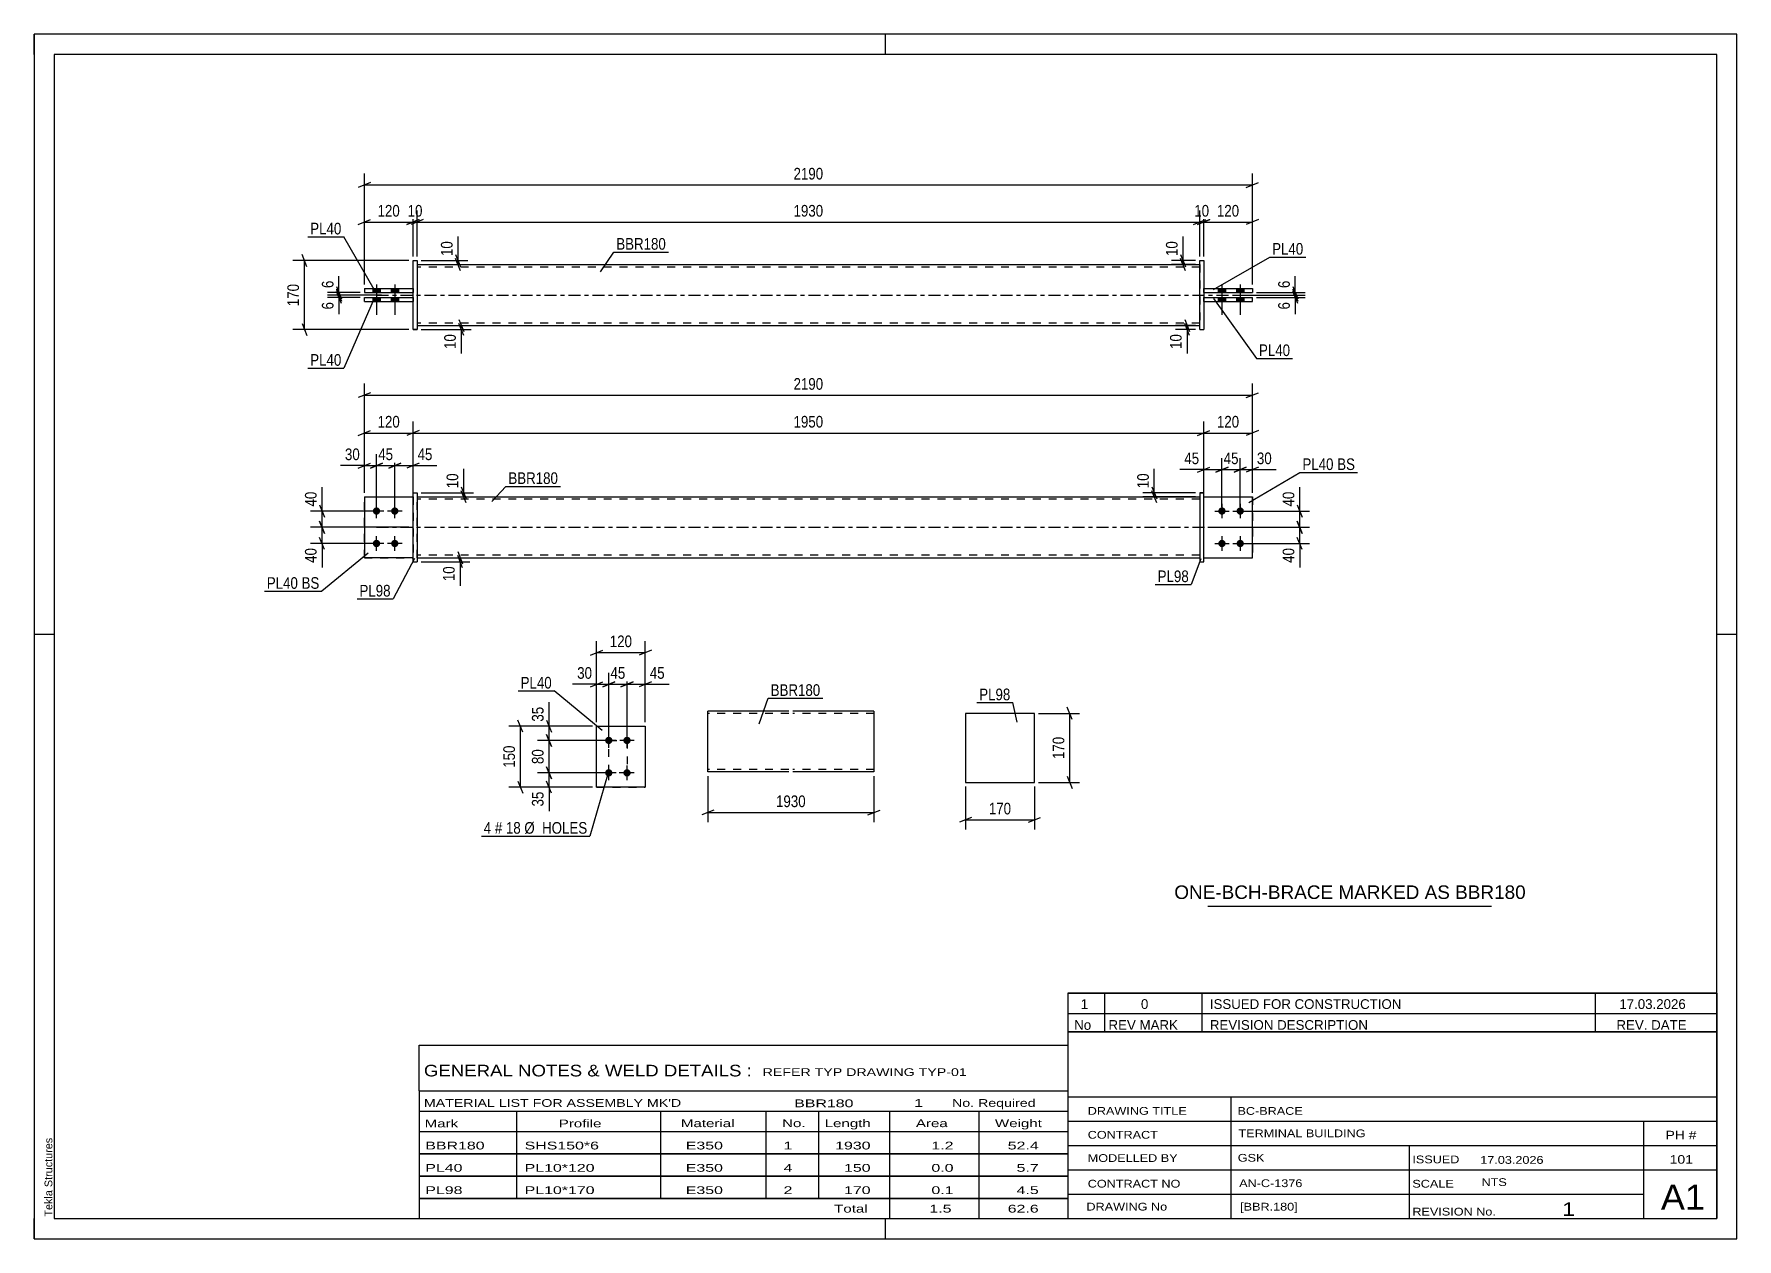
# Paper-space layout 'Layout1' of a CAD drawing. Header units: millimetres. Extents: x 0 to 420, y 0 to 297.
# The model-space entities are those that its viewports show. They can reach past a viewport. Long polylines and large blocks are cut down to what shows.
import ezdxf

# ---------------------------------------------------------------- set-up
doc = ezdxf.new("R2010")
doc.units = ezdxf.units.MM
doc.linetypes.add('DXK_LINE_DOT2', pattern=[3.9198, 1.9599, -1.9599])
doc.linetypes.add('DXK_LINE_DOT3', pattern=[5.9187, 2.979, -0.9799, 0.9799, -0.9799])
doc.layers.add('Viewport layer', color=7, linetype='Continuous', plot=False)
doc.styles.add('Arial', font='ARIAL.TTF', dxfattribs={"height": 0.2})
doc.styles.add('Arial Narrow', font='ARIALN.TTF', dxfattribs={"height": 0.2})

# ---------------------------------------------------------------- blocks, each defined once
blk = doc.blocks.new('Unknown-580608626-1163')
at = {"color": 5, "linetype": 'Continuous'}
for p, q in [((420, 297), (0, 297)), ((0, 297), (0, 0)), ((0, 292), (0, 297)), ((210, 292), (210, 297)), ((420, 0), (420, 297)), ((415, 292), (5, 292)), ((5, 292), (5, 5)), ((415, 5), (415, 292)), ((5, 149), (0, 149)), ((420, 149), (415, 149)), ((0, 0), (0, 5)), ((5, 5), (415, 5)), ((210, 0), (210, 5)), ((0, 0), (420, 0))]:
    blk.add_line(p, q, dxfattribs=at)
at = {"color": 174, "linetype": 'Continuous', "style": 'Arial'}
blk.add_text('Tekla Structures', height=1.9102, rotation=90, dxfattribs=at).set_placement((4.5, 5.5))
blk = doc.blocks.new('Part-580608626-1769 - 1733')
at = {"color": 2, "linetype": 'Continuous'}
for p, q in [((81.47, 182.93), (93.47, 182.93)), ((81.47, 182.93), (81.47, 167.93)), ((93.47, 167.93), (81.47, 167.93)), ((81.47, 167.93), (81.47, 167.93))]:
    blk.add_line(p, q, dxfattribs=at)
at = {"color": 7, "linetype": 'DXK_LINE_DOT2'}
for p, q in [((81.47, 182.93), (93.47, 182.93)), ((93.47, 182.93), (93.47, 182.93)), ((93.47, 182.93), (93.47, 167.93)), ((81.47, 167.93), (93.47, 167.93))]:
    blk.add_line(p, q, dxfattribs=at)
blk = doc.blocks.new('Part-580608626-1739 - 1733')
at = {"color": 7, "linetype": 'DXK_LINE_DOT2'}
for p, q in [((288.49, 182.93), (300.49, 182.93)), ((288.49, 167.93), (288.49, 182.93)), ((288.49, 182.93), (300.49, 182.93)), ((300.49, 182.93), (300.49, 182.93)), ((300.49, 182.93), (300.49, 167.93)), ((288.49, 167.93), (288.49, 167.93)), ((288.49, 167.93), (300.49, 167.93)), ((288.49, 167.93), (300.49, 167.93))]:
    blk.add_line(p, q, dxfattribs=at)
blk = doc.blocks.new('Part-580608626-1744 - 1733')
at = {"color": 2, "linetype": 'Continuous'}
for p, q in [((288.49, 182.93), (300.49, 182.93)), ((300.49, 182.93), (300.49, 182.93)), ((300.49, 167.93), (300.49, 182.93)), ((288.49, 167.93), (300.49, 167.93))]:
    blk.add_line(p, q, dxfattribs=at)
at = {"color": 7, "linetype": 'DXK_LINE_DOT2'}
for p, q in [((288.49, 182.93), (300.49, 182.93)), ((288.49, 167.93), (288.49, 182.93)), ((300.49, 182.93), (300.49, 182.93)), ((288.49, 167.93), (288.49, 167.93)), ((288.49, 167.93), (300.49, 167.93))]:
    blk.add_line(p, q, dxfattribs=at)
blk = doc.blocks.new('Part-580608626-1759 - 1733')
at = {"color": 2, "linetype": 'Continuous'}
for p, q in [((93.47, 183.93), (94.47, 183.93)), ((93.47, 183.93), (94.47, 183.93)), ((93.47, 166.93), (93.47, 183.93)), ((94.47, 183.93), (94.47, 183.93)), ((94.47, 183.93), (94.47, 183.93)), ((94.47, 183.93), (94.47, 166.93)), ((93.47, 166.93), (94.47, 166.93))]:
    blk.add_line(p, q, dxfattribs=at)
at = {"color": 7, "linetype": 'DXK_LINE_DOT2'}
blk.add_line((93.47, 166.93), (94.47, 166.93), dxfattribs=at)
blk = doc.blocks.new('Part-580608626-1764 - 1733')
at = {"color": 7, "linetype": 'DXK_LINE_DOT2'}
for p, q in [((81.47, 182.93), (93.47, 182.93)), ((81.47, 182.93), (93.47, 182.93)), ((81.47, 167.93), (81.47, 182.93)), ((93.47, 182.93), (93.47, 182.93)), ((93.47, 182.93), (93.47, 167.93)), ((81.47, 167.93), (93.47, 167.93)), ((93.47, 167.93), (81.47, 167.93)), ((81.47, 167.93), (81.47, 167.93))]:
    blk.add_line(p, q, dxfattribs=at)
blk = doc.blocks.new('Part-580608626-1774 - 1733')
at = {"color": 2, "linetype": 'Continuous'}
for p, q in [((288.49, 183.93), (287.49, 183.93)), ((287.49, 183.93), (287.49, 183.93)), ((287.49, 183.93), (287.49, 166.93)), ((287.49, 183.93), (288.49, 183.93)), ((288.49, 166.93), (288.49, 183.93)), ((287.49, 166.93), (288.49, 166.93))]:
    blk.add_line(p, q, dxfattribs=at)
at = {"color": 7, "linetype": 'DXK_LINE_DOT2'}
blk.add_line((287.49, 166.93), (288.49, 166.93), dxfattribs=at)
blk = doc.blocks.new('Part-580608626-1779 - 1733')
at = {"color": 2, "linetype": 'Continuous'}
for p, q in [((94.47, 182.93), (287.49, 182.93)), ((94.47, 167.93), (287.49, 167.93))]:
    blk.add_line(p, q, dxfattribs=at)
at = {"color": 7, "linetype": 'DXK_LINE_DOT2'}
for p, q in [((94.47, 167.93), (94.47, 182.93)), ((287.49, 182.33), (94.47, 182.33)), ((287.49, 182.93), (287.49, 167.93)), ((287.49, 168.53), (94.47, 168.53))]:
    blk.add_line(p, q, dxfattribs=at)
at = {"color": 7, "linetype": 'DXK_LINE_DOT3'}
blk.add_line((84.47, 175.43), (297.49, 175.43), dxfattribs=at)
blk = doc.blocks.new('Bolt-580608626-1780 - 1733')
at = {"linetype": 'Continuous'}
for points in [[(292.99, 180.33), (293.17, 180.31), (293.35, 180.25), (293.52, 180.15), (293.65, 180.03), (293.77, 179.88), (293.84, 179.7), (293.88, 179.52), (293.88, 179.33), (293.84, 179.15), (293.77, 178.98), (293.65, 178.82), (293.52, 178.7), (293.35, 178.6), (293.17, 178.55), (292.99, 178.53), (292.8, 178.55), (292.62, 178.6), (292.46, 178.7), (292.32, 178.82), (292.21, 178.98), (292.13, 179.15), (292.09, 179.33), (292.09, 179.52), (292.13, 179.7), (292.21, 179.88), (292.32, 180.03), (292.46, 180.15), (292.62, 180.25), (292.8, 180.31)], [(297.49, 180.33), (297.67, 180.31), (297.85, 180.25), (298.02, 180.15), (298.15, 180.03), (298.27, 179.88), (298.34, 179.7), (298.38, 179.52), (298.38, 179.33), (298.34, 179.15), (298.27, 178.98), (298.15, 178.82), (298.02, 178.7), (297.85, 178.6), (297.67, 178.55), (297.49, 178.53), (297.3, 178.55), (297.12, 178.6), (296.96, 178.7), (296.82, 178.82), (296.71, 178.98), (296.63, 179.15), (296.59, 179.33), (296.59, 179.52), (296.63, 179.7), (296.71, 179.88), (296.82, 180.03), (296.96, 180.15), (297.12, 180.25), (297.3, 180.31)], [(292.99, 172.33), (293.17, 172.31), (293.35, 172.25), (293.52, 172.15), (293.65, 172.03), (293.77, 171.88), (293.84, 171.7), (293.88, 171.52), (293.88, 171.33), (293.84, 171.15), (293.77, 170.98), (293.65, 170.82), (293.52, 170.7), (293.35, 170.6), (293.17, 170.55), (292.99, 170.53), (292.8, 170.55), (292.62, 170.6), (292.46, 170.7), (292.32, 170.82), (292.21, 170.98), (292.13, 171.15), (292.09, 171.33), (292.09, 171.52), (292.13, 171.7), (292.21, 171.88), (292.32, 172.03), (292.46, 172.15), (292.62, 172.25), (292.8, 172.31)], [(297.49, 172.33), (297.67, 172.31), (297.85, 172.25), (298.02, 172.15), (298.15, 172.03), (298.27, 171.88), (298.34, 171.7), (298.38, 171.52), (298.38, 171.33), (298.34, 171.15), (298.27, 170.98), (298.15, 170.82), (298.02, 170.7), (297.85, 170.6), (297.67, 170.55), (297.49, 170.53), (297.3, 170.55), (297.12, 170.6), (296.96, 170.7), (296.82, 170.82), (296.71, 170.98), (296.63, 171.15), (296.59, 171.33), (296.59, 171.52), (296.63, 171.7), (296.71, 171.88), (296.82, 172.03), (296.96, 172.15), (297.12, 172.25), (297.3, 172.31)]]:
    blk.add_hatch(color=1, dxfattribs=at).paths.add_polyline_path(points)
at = {"color": 1, "linetype": 'Continuous'}
for p, q in [((292.99, 181.23), (292.99, 177.63)), ((297.49, 181.23), (297.49, 177.63)), ((291.19, 179.43), (294.79, 179.43)), ((295.69, 179.43), (299.29, 179.43)), ((292.99, 173.23), (292.99, 169.63)), ((297.49, 173.23), (297.49, 169.63)), ((291.19, 171.43), (294.79, 171.43)), ((295.69, 171.43), (299.29, 171.43))]:
    blk.add_line(p, q, dxfattribs=at)
blk = doc.blocks.new('Bolt-580608626-1781 - 1733')
at = {"linetype": 'Continuous'}
for points in [[(84.47, 180.33), (84.65, 180.31), (84.83, 180.25), (84.99, 180.15), (85.13, 180.03), (85.24, 179.88), (85.32, 179.7), (85.36, 179.52), (85.36, 179.33), (85.32, 179.15), (85.24, 178.98), (85.13, 178.82), (84.99, 178.7), (84.83, 178.6), (84.65, 178.55), (84.47, 178.53), (84.28, 178.55), (84.1, 178.6), (83.94, 178.7), (83.8, 178.82), (83.69, 178.98), (83.61, 179.15), (83.57, 179.33), (83.57, 179.52), (83.61, 179.7), (83.69, 179.88), (83.8, 180.03), (83.94, 180.15), (84.1, 180.25), (84.28, 180.31)], [(88.97, 180.33), (89.15, 180.31), (89.33, 180.25), (89.49, 180.15), (89.63, 180.03), (89.74, 179.88), (89.82, 179.7), (89.86, 179.52), (89.86, 179.33), (89.82, 179.15), (89.74, 178.98), (89.63, 178.82), (89.49, 178.7), (89.33, 178.6), (89.15, 178.55), (88.97, 178.53), (88.78, 178.55), (88.6, 178.6), (88.44, 178.7), (88.3, 178.82), (88.19, 178.98), (88.11, 179.15), (88.07, 179.33), (88.07, 179.52), (88.11, 179.7), (88.19, 179.88), (88.3, 180.03), (88.44, 180.15), (88.6, 180.25), (88.78, 180.31)], [(84.47, 172.33), (84.65, 172.31), (84.83, 172.25), (84.99, 172.15), (85.13, 172.03), (85.24, 171.88), (85.32, 171.7), (85.36, 171.52), (85.36, 171.33), (85.32, 171.15), (85.24, 170.98), (85.13, 170.82), (84.99, 170.7), (84.83, 170.6), (84.65, 170.55), (84.47, 170.53), (84.28, 170.55), (84.1, 170.6), (83.94, 170.7), (83.8, 170.82), (83.69, 170.98), (83.61, 171.15), (83.57, 171.33), (83.57, 171.52), (83.61, 171.7), (83.69, 171.88), (83.8, 172.03), (83.94, 172.15), (84.1, 172.25), (84.28, 172.31)], [(88.97, 172.33), (89.15, 172.31), (89.33, 172.25), (89.49, 172.15), (89.63, 172.03), (89.74, 171.88), (89.82, 171.7), (89.86, 171.52), (89.86, 171.33), (89.82, 171.15), (89.74, 170.98), (89.63, 170.82), (89.49, 170.7), (89.33, 170.6), (89.15, 170.55), (88.97, 170.53), (88.78, 170.55), (88.6, 170.6), (88.44, 170.7), (88.3, 170.82), (88.19, 170.98), (88.11, 171.15), (88.07, 171.33), (88.07, 171.52), (88.11, 171.7), (88.19, 171.88), (88.3, 172.03), (88.44, 172.15), (88.6, 172.25), (88.78, 172.31)]]:
    blk.add_hatch(color=1, dxfattribs=at).paths.add_polyline_path(points)
at = {"color": 1, "linetype": 'Continuous'}
for p, q in [((84.47, 177.63), (84.47, 181.23)), ((88.97, 177.63), (88.97, 181.23)), ((86.27, 179.43), (82.67, 179.43)), ((90.77, 179.43), (87.17, 179.43)), ((84.47, 169.63), (84.47, 173.23)), ((88.97, 169.63), (88.97, 173.23)), ((86.27, 171.43), (82.67, 171.43)), ((90.77, 171.43), (87.17, 171.43))]:
    blk.add_line(p, q, dxfattribs=at)
blk = doc.blocks.new('Bolt-580608626-1399 - 1390')
at = {"linetype": 'Continuous'}
for points in [[(293.89, 234.26), (292.09, 234.26), (292.09, 233.26), (293.89, 233.26)], [(293.89, 234.26), (292.09, 234.26), (292.09, 233.26), (293.89, 233.26)], [(293.89, 232.06), (292.09, 232.06), (292.09, 231.06), (293.89, 231.06)], [(293.89, 232.06), (292.09, 232.06), (292.09, 231.06), (293.89, 231.06)], [(298.39, 234.26), (296.59, 234.26), (296.59, 233.26), (298.39, 233.26)], [(298.39, 234.26), (296.59, 234.26), (296.59, 233.26), (298.39, 233.26)], [(298.39, 232.06), (296.59, 232.06), (296.59, 231.06), (298.39, 231.06)], [(298.39, 232.06), (296.59, 232.06), (296.59, 231.06), (298.39, 231.06)]]:
    blk.add_hatch(color=1, dxfattribs=at).paths.add_polyline_path(points)
at = {"color": 1, "linetype": 'Continuous'}
for p, q in [((292.99, 235.26), (292.99, 227.76)), ((292.99, 235.26), (292.99, 227.76)), ((297.49, 235.26), (297.49, 227.76)), ((297.49, 235.26), (297.49, 227.76)), ((292.09, 234.26), (292.09, 233.26)), ((292.09, 234.26), (292.09, 233.26)), ((292.09, 232.06), (292.09, 231.06)), ((292.09, 232.06), (292.09, 231.06)), ((293.89, 234.26), (293.89, 233.26)), ((293.89, 234.26), (293.89, 233.26)), ((293.89, 232.06), (293.89, 231.06)), ((293.89, 232.06), (293.89, 231.06)), ((296.59, 234.26), (296.59, 233.26)), ((296.59, 234.26), (296.59, 233.26)), ((296.59, 232.06), (296.59, 231.06)), ((296.59, 232.06), (296.59, 231.06)), ((298.39, 234.26), (298.39, 233.26)), ((298.39, 234.26), (298.39, 233.26)), ((298.39, 232.06), (298.39, 231.06)), ((298.39, 232.06), (298.39, 231.06))]:
    blk.add_line(p, q, dxfattribs=at)
blk = doc.blocks.new('Bolt-580608626-1398 - 1390')
at = {"linetype": 'Continuous'}
for points in [[(83.57, 233.26), (85.37, 233.26), (85.37, 234.26), (83.57, 234.26)], [(83.57, 233.26), (85.37, 233.26), (85.37, 234.26), (83.57, 234.26)], [(83.57, 231.06), (85.37, 231.06), (85.37, 232.06), (83.57, 232.06)], [(83.57, 231.06), (85.37, 231.06), (85.37, 232.06), (83.57, 232.06)], [(88.07, 233.26), (89.87, 233.26), (89.87, 234.26), (88.07, 234.26)], [(88.07, 233.26), (89.87, 233.26), (89.87, 234.26), (88.07, 234.26)], [(88.07, 231.06), (89.87, 231.06), (89.87, 232.06), (88.07, 232.06)], [(88.07, 231.06), (89.87, 231.06), (89.87, 232.06), (88.07, 232.06)]]:
    blk.add_hatch(color=1, dxfattribs=at).paths.add_polyline_path(points)
at = {"color": 1, "linetype": 'Continuous'}
for p, q in [((84.47, 235.26), (84.47, 227.76)), ((84.47, 235.26), (84.47, 227.76)), ((88.97, 235.26), (88.97, 227.76)), ((88.97, 235.26), (88.97, 227.76)), ((83.57, 234.26), (83.57, 233.26)), ((83.57, 234.26), (83.57, 233.26)), ((83.57, 232.06), (83.57, 231.06)), ((83.57, 232.06), (83.57, 231.06)), ((85.37, 234.26), (85.37, 233.26)), ((85.37, 234.26), (85.37, 233.26)), ((85.37, 232.06), (85.37, 231.06)), ((85.37, 232.06), (85.37, 231.06)), ((88.07, 234.26), (88.07, 233.26)), ((88.07, 234.26), (88.07, 233.26)), ((88.07, 232.06), (88.07, 231.06)), ((88.07, 232.06), (88.07, 231.06)), ((89.87, 234.26), (89.87, 233.26)), ((89.87, 234.26), (89.87, 233.26)), ((89.87, 232.06), (89.87, 231.06)), ((89.87, 232.06), (89.87, 231.06))]:
    blk.add_line(p, q, dxfattribs=at)
blk = doc.blocks.new('Part-580608626-1441 - 1390')
at = {"color": 2, "linetype": 'Continuous'}
for p, q in [((81.47, 232.06), (93.47, 232.06)), ((81.47, 232.06), (93.47, 232.06)), ((81.47, 231.06), (81.47, 232.06)), ((81.47, 231.06), (93.47, 231.06))]:
    blk.add_line(p, q, dxfattribs=at)
at = {"color": 7, "linetype": 'DXK_LINE_DOT2'}
for p, q in [((81.47, 232.06), (81.47, 232.06)), ((81.47, 232.06), (81.47, 232.06)), ((81.47, 231.06), (93.47, 231.06)), ((93.47, 232.06), (93.47, 231.06))]:
    blk.add_line(p, q, dxfattribs=at)
blk = doc.blocks.new('Part-580608626-1425 - 1390')
at = {"color": 2, "linetype": 'Continuous'}
for p, q in [((94.47, 240.16), (287.49, 240.16)), ((94.47, 225.16), (287.49, 225.16))]:
    blk.add_line(p, q, dxfattribs=at)
at = {"color": 7, "linetype": 'DXK_LINE_DOT2'}
for p, q in [((94.47, 240.16), (94.47, 225.16)), ((287.49, 239.56), (94.47, 239.56)), ((287.49, 240.16), (287.49, 225.16)), ((287.49, 225.76), (94.47, 225.76))]:
    blk.add_line(p, q, dxfattribs=at)
at = {"color": 7, "linetype": 'DXK_LINE_DOT3'}
blk.add_line((84.47, 232.66), (297.49, 232.66), dxfattribs=at)
blk = doc.blocks.new('Part-580608626-1426 - 1390')
at = {"color": 2, "linetype": 'Continuous'}
for p, q in [((287.49, 241.16), (287.49, 241.16)), ((287.49, 241.16), (287.49, 241.16)), ((287.49, 224.16), (287.49, 241.16)), ((287.49, 241.16), (288.49, 241.16)), ((287.49, 241.16), (288.49, 241.16)), ((288.49, 241.16), (288.49, 241.16)), ((288.49, 241.16), (288.49, 241.16)), ((288.49, 241.16), (288.49, 224.16)), ((287.49, 224.16), (288.49, 224.16))]:
    blk.add_line(p, q, dxfattribs=at)
at = {"color": 7, "linetype": 'DXK_LINE_DOT2'}
for p in [(287.49, 224.16), (288.49, 224.16)]:
    blk.add_line(p, (288.49, 224.16), dxfattribs=at)
blk = doc.blocks.new('Part-580608626-1446 - 1390')
at = {"color": 2, "linetype": 'Continuous'}
for p, q in [((81.47, 234.26), (93.47, 234.26)), ((81.47, 234.26), (93.47, 234.26)), ((81.47, 234.26), (81.47, 233.26)), ((81.47, 233.26), (93.47, 233.26))]:
    blk.add_line(p, q, dxfattribs=at)
at = {"color": 7, "linetype": 'DXK_LINE_DOT2'}
for p, q in [((81.47, 234.26), (81.47, 234.26)), ((81.47, 234.26), (81.47, 234.26)), ((81.47, 233.26), (93.47, 233.26)), ((93.47, 234.26), (93.47, 233.26))]:
    blk.add_line(p, q, dxfattribs=at)
blk = doc.blocks.new('Part-580608626-1447 - 1390')
at = {"color": 2, "linetype": 'Continuous'}
for p, q in [((93.47, 241.16), (94.47, 241.16)), ((93.47, 241.16), (94.47, 241.16)), ((93.47, 224.16), (93.47, 241.16)), ((94.47, 241.16), (94.47, 241.16)), ((94.47, 241.16), (94.47, 224.16)), ((94.47, 224.16), (93.47, 224.16))]:
    blk.add_line(p, q, dxfattribs=at)
at = {"color": 7, "linetype": 'DXK_LINE_DOT2'}
for q in [(94.47, 224.16), (93.47, 224.16)]:
    blk.add_line((93.47, 224.16), q, dxfattribs=at)
blk = doc.blocks.new('Part-580608626-1452 - 1390')
at = {"color": 2, "linetype": 'Continuous'}
for p, q in [((288.49, 234.26), (300.49, 234.26)), ((288.49, 234.26), (300.49, 234.26)), ((288.49, 233.26), (300.49, 233.26)), ((300.49, 234.26), (300.49, 233.26))]:
    blk.add_line(p, q, dxfattribs=at)
at = {"color": 7, "linetype": 'DXK_LINE_DOT2'}
for p, q in [((288.49, 233.26), (288.49, 234.26)), ((288.49, 233.26), (300.49, 233.26)), ((300.49, 234.26), (300.49, 234.26)), ((300.49, 234.26), (300.49, 234.26))]:
    blk.add_line(p, q, dxfattribs=at)
blk = doc.blocks.new('Part-580608626-1457 - 1390')
at = {"color": 2, "linetype": 'Continuous'}
for p, q in [((288.49, 232.06), (300.49, 232.06)), ((288.49, 232.06), (300.49, 232.06)), ((288.49, 231.06), (300.49, 231.06)), ((300.49, 231.06), (300.49, 232.06))]:
    blk.add_line(p, q, dxfattribs=at)
at = {"color": 7, "linetype": 'DXK_LINE_DOT2'}
for p, q in [((288.49, 231.06), (288.49, 232.06)), ((288.49, 231.06), (300.49, 231.06)), ((300.49, 232.06), (300.49, 232.06)), ((300.49, 232.06), (300.49, 232.06))]:
    blk.add_line(p, q, dxfattribs=at)
blk = doc.blocks.new('Part-580608626-2112 - 2105')
at = {"color": 2, "linetype": 'Continuous'}
for p, q in [((138.75, 126.38), (150.75, 126.38)), ((138.75, 111.38), (138.75, 126.38)), ((150.75, 126.38), (150.75, 126.38)), ((150.75, 126.38), (150.75, 111.38)), ((150.75, 111.38), (138.75, 111.38)), ((138.75, 111.38), (138.75, 111.38))]:
    blk.add_line(p, q, dxfattribs=at)
at = {"color": 7, "linetype": 'DXK_LINE_DOT2'}
for p, q in [((138.75, 126.38), (150.75, 126.38)), ((138.75, 111.38), (150.75, 111.38)), ((138.75, 111.38), (138.75, 111.38))]:
    blk.add_line(p, q, dxfattribs=at)
blk = doc.blocks.new('Bolt-580608626-2145 - 2105')
at = {"linetype": 'Continuous'}
for points in [[(141.75, 121.98), (141.56, 122), (141.38, 122.06), (141.22, 122.16), (141.08, 122.28), (140.97, 122.43), (140.89, 122.61), (140.85, 122.79), (140.85, 122.98), (140.89, 123.16), (140.97, 123.33), (141.08, 123.49), (141.22, 123.61), (141.38, 123.71), (141.56, 123.76), (141.75, 123.78), (141.93, 123.76), (142.11, 123.71), (142.28, 123.61), (142.41, 123.49), (142.53, 123.33), (142.6, 123.16), (142.64, 122.98), (142.64, 122.79), (142.6, 122.61), (142.53, 122.43), (142.41, 122.28), (142.28, 122.16), (142.11, 122.06), (141.93, 122)], [(146.25, 121.98), (146.06, 122), (145.88, 122.06), (145.72, 122.16), (145.58, 122.28), (145.47, 122.43), (145.39, 122.61), (145.35, 122.79), (145.35, 122.98), (145.39, 123.16), (145.47, 123.33), (145.58, 123.49), (145.72, 123.61), (145.88, 123.71), (146.06, 123.76), (146.25, 123.78), (146.43, 123.76), (146.61, 123.71), (146.78, 123.61), (146.91, 123.49), (147.03, 123.33), (147.1, 123.16), (147.14, 122.98), (147.14, 122.79), (147.1, 122.61), (147.03, 122.43), (146.91, 122.28), (146.78, 122.16), (146.61, 122.06), (146.43, 122)], [(141.75, 113.98), (141.56, 114), (141.38, 114.06), (141.22, 114.16), (141.08, 114.28), (140.97, 114.43), (140.89, 114.61), (140.85, 114.79), (140.85, 114.98), (140.89, 115.16), (140.97, 115.33), (141.08, 115.49), (141.22, 115.61), (141.38, 115.71), (141.56, 115.76), (141.75, 115.78), (141.93, 115.76), (142.11, 115.71), (142.28, 115.61), (142.41, 115.49), (142.53, 115.33), (142.6, 115.16), (142.64, 114.98), (142.64, 114.79), (142.6, 114.61), (142.53, 114.43), (142.41, 114.28), (142.28, 114.16), (142.11, 114.06), (141.93, 114)], [(146.25, 113.98), (146.06, 114), (145.88, 114.06), (145.72, 114.16), (145.58, 114.28), (145.47, 114.43), (145.39, 114.61), (145.35, 114.79), (145.35, 114.98), (145.39, 115.16), (145.47, 115.33), (145.58, 115.49), (145.72, 115.61), (145.88, 115.71), (146.06, 115.76), (146.25, 115.78), (146.43, 115.76), (146.61, 115.71), (146.78, 115.61), (146.91, 115.49), (147.03, 115.33), (147.1, 115.16), (147.14, 114.98), (147.14, 114.79), (147.1, 114.61), (147.03, 114.43), (146.91, 114.28), (146.78, 114.16), (146.61, 114.06), (146.43, 114)]]:
    blk.add_hatch(color=1, dxfattribs=at).paths.add_polyline_path(points)
at = {"color": 1, "linetype": 'Continuous'}
for p, q in [((143.55, 122.88), (139.95, 122.88)), ((141.75, 121.08), (141.75, 124.68)), ((148.05, 122.88), (144.45, 122.88)), ((146.25, 121.08), (146.25, 124.68)), ((143.55, 114.88), (139.95, 114.88)), ((141.75, 113.08), (141.75, 116.68)), ((148.05, 114.88), (144.45, 114.88)), ((146.25, 113.08), (146.25, 116.68))]:
    blk.add_line(p, q, dxfattribs=at)
blk = doc.blocks.new('Part-580608626-2275 - 2269')
at = {"color": 2, "linetype": 'Continuous'}
for p, q in [((246.73, 129.54), (229.73, 129.54)), ((229.73, 129.54), (229.73, 112.54)), ((246.73, 112.54), (246.73, 129.54)), ((229.73, 112.54), (246.73, 112.54))]:
    blk.add_line(p, q, dxfattribs=at)
blk = doc.blocks.new('Part-580608626-2301 - 2294')
at = {"color": 2, "linetype": 'Continuous'}
for p, q in [((186.16, 130.1), (166.16, 130.1)), ((166.16, 115.19), (166.16, 130.1)), ((207.16, 130.1), (187.16, 130.1)), ((207.16, 130.1), (207.16, 115.1)), ((166.16, 115.1), (166.16, 115.19)), ((186.16, 115.1), (166.16, 115.1)), ((207.16, 115.1), (187.16, 115.1))]:
    blk.add_line(p, q, dxfattribs=at)
at = {"color": 7, "linetype": 'DXK_LINE_DOT2'}
for p, q in [((186.16, 129.5), (166.16, 129.5)), ((207.16, 129.5), (187.16, 129.5)), ((166.16, 115.7), (166.16, 115.74)), ((186.16, 115.7), (166.16, 115.7)), ((207.16, 115.7), (187.16, 115.7)), ((207.16, 115.7), (207.16, 115.74))]:
    blk.add_line(p, q, dxfattribs=at)
blk = doc.blocks.new('Rectangle-580608626-2255 - 2105')
at = {"color": 1, "linetype": 'DXK_LINE_DOT2'}
blk.add_lwpolyline([(141.75, 122.88), (146.25, 122.88), (146.25, 114.88), (141.75, 114.88), (141.75, 122.88)], close=True, dxfattribs=at)
blk = doc.blocks.new('StraightDimension-580608626-1955 - 1733')
at = {"color": 7, "linetype": 'Continuous'}
for p, q in [((70.43, 180.93), (71.63, 177.93)), ((83.47, 179.43), (68.18, 179.43)), ((71.63, 173.93), (70.43, 176.93)), ((71.03, 175.43), (71.03, 179.43)), ((92.47, 175.43), (68.18, 175.43))]:
    blk.add_line(p, q, dxfattribs=at)
at = {"color": 0}
blk.add_wipeout([(70.28, 184.81), (66.08, 184.81), (66.08, 179.95), (70.28, 179.95)], dxfattribs=at)
at = {"color": 7, "linetype": 'Continuous'}
blk.add_line((71.03, 179.43), (71.03, 185.33), dxfattribs=at)
blk.add_line((71.03, 179.43), (71.03, 185.33), dxfattribs=at)
at = {"color": 3, "style": 'Arial Narrow'}
blk.add_text('40', height=2.863, rotation=90.0002, dxfattribs=at).set_placement((69.68, 180.55))
blk = doc.blocks.new('StraightDimension-580608626-1827 - 1733')
at = {"color": 7, "linetype": 'Continuous'}
for p, q in [((291.49, 189.04), (294.49, 190.24)), ((292.99, 180.43), (292.99, 192.49)), ((292.99, 189.64), (297.49, 189.64)), ((298.99, 190.24), (295.99, 189.04)), ((297.49, 180.43), (297.49, 192.49))]:
    blk.add_line(p, q, dxfattribs=at)
at = {"color": 0}
blk.add_wipeout([(297.66, 190.39), (297.66, 194.59), (292.81, 194.59), (292.81, 190.39)], dxfattribs=at)
at = {"color": 3, "style": 'Arial Narrow'}
blk.add_text('45', height=2.863, dxfattribs=at).set_placement((293.41, 190.99))
blk = doc.blocks.new('StraightDimension-580608626-1784 - 1733')
at = {"color": 7, "linetype": 'Continuous'}
for p, q in [((104.49, 169.43), (105.69, 166.43)), ((105.69, 165.43), (104.49, 168.43)), ((95.47, 167.93), (107.49, 167.93)), ((95.47, 166.93), (107.49, 166.93)), ((105.09, 166.93), (105.09, 167.93))]:
    blk.add_line(p, q, dxfattribs=at)
at = {"color": 0}
blk.add_wipeout([(104.34, 166.4), (100.14, 166.4), (100.14, 161.54), (104.34, 161.54)], dxfattribs=at)
at = {"color": 7, "linetype": 'Continuous'}
blk.add_line((105.09, 166.93), (105.09, 161.02), dxfattribs=at)
blk.add_line((105.09, 166.93), (105.09, 161.02), dxfattribs=at)
at = {"color": 3, "style": 'Arial Narrow'}
blk.add_text('10', height=2.863, rotation=90.0002, dxfattribs=at).set_placement((103.74, 162.14))
blk = doc.blocks.new('StraightDimension-580608626-1857 - 1733')
at = {"color": 7, "linetype": 'Continuous'}
for p, q in [((81.47, 183.93), (81.47, 210.83)), ((300.49, 183.93), (300.49, 210.83)), ((82.97, 208.58), (79.97, 207.38)), ((81.47, 207.98), (300.49, 207.98)), ((298.99, 207.38), (301.99, 208.58))]:
    blk.add_line(p, q, dxfattribs=at)
at = {"color": 0}
blk.add_wipeout([(195.23, 208.73), (195.23, 212.93), (186.72, 212.93), (186.72, 208.73)], dxfattribs=at)
at = {"color": 3, "style": 'Arial Narrow'}
blk.add_text('2190', height=2.863, dxfattribs=at).set_placement((187.32, 209.33))
blk = doc.blocks.new('StraightDimension-580608626-1793 - 1733')
at = {"color": 7, "linetype": 'Continuous'}
for p, q in [((105.37, 185.43), (106.57, 182.43)), ((95.47, 183.93), (108.37, 183.93)), ((95.47, 182.93), (108.37, 182.93)), ((106.57, 181.43), (105.37, 184.43)), ((105.97, 182.93), (105.97, 183.93))]:
    blk.add_line(p, q, dxfattribs=at)
at = {"color": 0}
blk.add_wipeout([(105.22, 189.31), (101.02, 189.31), (101.02, 184.45), (105.22, 184.45)], dxfattribs=at)
at = {"color": 7, "linetype": 'Continuous'}
blk.add_line((105.97, 183.93), (105.97, 189.83), dxfattribs=at)
blk.add_line((105.97, 183.93), (105.97, 189.83), dxfattribs=at)
at = {"color": 3, "style": 'Arial Narrow'}
blk.add_text('10', height=2.863, rotation=90.0002, dxfattribs=at).set_placement((104.62, 185.05))
blk = doc.blocks.new('StraightDimension-580608626-1930 - 1733')
at = {"color": 7, "linetype": 'Continuous'}
for p, q in [((79.97, 198.06), (82.97, 199.26)), ((81.47, 183.93), (81.47, 201.51)), ((81.47, 198.66), (93.47, 198.66)), ((94.97, 199.26), (91.97, 198.06)), ((93.47, 176.43), (93.47, 201.51))]:
    blk.add_line(p, q, dxfattribs=at)
at = {"color": 0}
blk.add_wipeout([(90.81, 199.41), (90.81, 203.61), (84.12, 203.61), (84.12, 199.41)], dxfattribs=at)
at = {"color": 3, "style": 'Arial Narrow'}
blk.add_text('120', height=2.863, dxfattribs=at).set_placement((84.72, 200.01))
blk = doc.blocks.new('StraightDimension-580608626-1802 - 1733')
at = {"color": 7, "linetype": 'Continuous'}
for p, q in [((275.69, 185.43), (276.89, 182.43)), ((286.49, 183.93), (273.44, 183.93)), ((286.49, 182.93), (273.44, 182.93)), ((276.89, 181.43), (275.69, 184.43)), ((276.29, 182.93), (276.29, 183.93))]:
    blk.add_line(p, q, dxfattribs=at)
at = {"color": 0}
blk.add_wipeout([(275.54, 189.31), (271.34, 189.31), (271.34, 184.45), (275.54, 184.45)], dxfattribs=at)
at = {"color": 7, "linetype": 'Continuous'}
blk.add_line((276.29, 183.93), (276.29, 189.83), dxfattribs=at)
blk.add_line((276.29, 183.93), (276.29, 189.83), dxfattribs=at)
at = {"color": 3, "style": 'Arial Narrow'}
blk.add_text('10', height=2.863, rotation=90.0002, dxfattribs=at).set_placement((274.94, 185.05))
blk = doc.blocks.new('StraightDimension-580608626-1811 - 1733')
at = {"color": 7, "linetype": 'Continuous'}
for p, q in [((286.99, 189.04), (289.99, 190.24)), ((288.49, 183.93), (288.49, 192.49)), ((288.49, 189.64), (292.99, 189.64)), ((294.49, 190.24), (291.49, 189.04)), ((292.99, 180.43), (292.99, 192.49))]:
    blk.add_line(p, q, dxfattribs=at)
at = {"color": 0}
blk.add_wipeout([(287.96, 190.39), (287.96, 194.59), (283.1, 194.59), (283.1, 190.39)], dxfattribs=at)
at = {"color": 7, "linetype": 'Continuous'}
blk.add_line((288.49, 189.64), (282.58, 189.64), dxfattribs=at)
blk.add_line((288.49, 189.64), (282.58, 189.64), dxfattribs=at)
at = {"color": 3, "style": 'Arial Narrow'}
blk.add_text('45', height=2.863, dxfattribs=at).set_placement((283.7, 190.99))
blk = doc.blocks.new('StraightDimension-580608626-1840 - 1733')
at = {"color": 7, "linetype": 'Continuous'}
for p, q in [((295.99, 189.04), (298.99, 190.24)), ((297.49, 180.43), (297.49, 192.49)), ((297.49, 189.64), (300.49, 189.64)), ((301.99, 190.24), (298.99, 189.04)), ((300.49, 183.93), (300.49, 192.49))]:
    blk.add_line(p, q, dxfattribs=at)
at = {"color": 0}
blk.add_wipeout([(305.87, 190.39), (305.87, 194.59), (301.01, 194.59), (301.01, 190.39)], dxfattribs=at)
at = {"color": 7, "linetype": 'Continuous'}
blk.add_line((300.49, 189.64), (306.39, 189.64), dxfattribs=at)
blk.add_line((300.49, 189.64), (306.39, 189.64), dxfattribs=at)
at = {"color": 3, "style": 'Arial Narrow'}
blk.add_text('30', height=2.863, dxfattribs=at).set_placement((301.61, 190.99))
blk = doc.blocks.new('StraightDimension-580608626-1877 - 1733')
at = {"color": 7, "linetype": 'Continuous'}
for p, q in [((311.57, 176.93), (312.77, 173.93)), ((289.49, 175.43), (314.57, 175.43)), ((312.77, 169.93), (311.57, 172.93)), ((312.17, 171.43), (312.17, 175.43)), ((298.49, 171.43), (314.57, 171.43))]:
    blk.add_line(p, q, dxfattribs=at)
at = {"color": 0}
blk.add_wipeout([(311.42, 170.9), (307.22, 170.9), (307.22, 166.05), (311.42, 166.05)], dxfattribs=at)
at = {"color": 7, "linetype": 'Continuous'}
blk.add_line((312.17, 171.43), (312.17, 165.52), dxfattribs=at)
blk.add_line((312.17, 171.43), (312.17, 165.52), dxfattribs=at)
at = {"color": 3, "style": 'Arial Narrow'}
blk.add_text('40', height=2.863, rotation=90.0002, dxfattribs=at).set_placement((310.82, 166.65))
blk = doc.blocks.new('StraightDimension-580608626-1886 - 1733')
at = {"color": 7, "linetype": 'Continuous'}
for p, q in [((311.57, 180.93), (312.77, 177.93)), ((298.49, 179.43), (314.57, 179.43)), ((312.77, 173.93), (311.57, 176.93)), ((312.17, 175.43), (312.17, 179.43)), ((289.49, 175.43), (314.57, 175.43))]:
    blk.add_line(p, q, dxfattribs=at)
at = {"color": 0}
blk.add_wipeout([(311.42, 184.81), (307.22, 184.81), (307.22, 179.95), (311.42, 179.95)], dxfattribs=at)
at = {"color": 7, "linetype": 'Continuous'}
blk.add_line((312.17, 179.43), (312.17, 185.33), dxfattribs=at)
blk.add_line((312.17, 179.43), (312.17, 185.33), dxfattribs=at)
at = {"color": 3, "style": 'Arial Narrow'}
blk.add_text('40', height=2.863, rotation=90.0002, dxfattribs=at).set_placement((310.82, 180.55))
blk = doc.blocks.new('StraightDimension-580608626-1896 - 1733')
at = {"color": 7, "linetype": 'Continuous'}
for p, q in [((286.99, 198.06), (289.99, 199.26)), ((288.49, 183.93), (288.49, 201.51)), ((288.49, 198.66), (300.49, 198.66)), ((301.99, 199.26), (298.99, 198.06)), ((300.49, 183.93), (300.49, 201.51))]:
    blk.add_line(p, q, dxfattribs=at)
at = {"color": 0}
blk.add_wipeout([(297.83, 199.41), (297.83, 203.61), (291.14, 203.61), (291.14, 199.41)], dxfattribs=at)
at = {"color": 3, "style": 'Arial Narrow'}
blk.add_text('120', height=2.863, dxfattribs=at).set_placement((291.74, 200.01))
blk = doc.blocks.new('StraightDimension-580608626-1915 - 1733')
at = {"color": 7, "linetype": 'Continuous'}
for p, q in [((94.97, 199.26), (91.97, 198.06)), ((93.47, 176.43), (93.47, 201.51)), ((93.47, 198.66), (288.49, 198.66)), ((286.99, 198.06), (289.99, 199.26)), ((288.49, 183.93), (288.49, 201.51))]:
    blk.add_line(p, q, dxfattribs=at)
at = {"color": 0}
blk.add_wipeout([(195.23, 199.41), (195.23, 203.61), (186.72, 203.61), (186.72, 199.41)], dxfattribs=at)
at = {"color": 3, "style": 'Arial Narrow'}
blk.add_text('1950', height=2.863, dxfattribs=at).set_placement((187.32, 200.01))
blk = doc.blocks.new('StraightDimension-580608626-1946 - 1733')
at = {"color": 7, "linetype": 'Continuous'}
for p, q in [((70.43, 176.93), (71.63, 173.93)), ((92.47, 175.43), (68.18, 175.43)), ((71.63, 169.93), (70.43, 172.93)), ((71.03, 171.43), (71.03, 175.43)), ((83.47, 171.43), (68.18, 171.43))]:
    blk.add_line(p, q, dxfattribs=at)
at = {"color": 0}
blk.add_wipeout([(70.28, 170.9), (66.08, 170.9), (66.08, 166.05), (70.28, 166.05)], dxfattribs=at)
at = {"color": 7, "linetype": 'Continuous'}
blk.add_line((71.03, 171.43), (71.03, 165.52), dxfattribs=at)
blk.add_line((71.03, 171.43), (71.03, 165.52), dxfattribs=at)
at = {"color": 3, "style": 'Arial Narrow'}
blk.add_text('40', height=2.863, rotation=90.0002, dxfattribs=at).set_placement((69.68, 166.65))
blk = doc.blocks.new('StraightDimension-580608626-1965 - 1733')
at = {"color": 7, "linetype": 'Continuous'}
for p, q in [((88.97, 180.43), (88.97, 193.48)), ((93.47, 183.93), (93.47, 193.48)), ((87.47, 190.03), (90.47, 191.23)), ((88.97, 190.63), (93.47, 190.63)), ((94.97, 191.23), (91.97, 190.03))]:
    blk.add_line(p, q, dxfattribs=at)
at = {"color": 0}
blk.add_wipeout([(98.85, 191.38), (98.85, 195.58), (93.99, 195.58), (93.99, 191.38)], dxfattribs=at)
at = {"color": 7, "linetype": 'Continuous'}
blk.add_line((93.47, 190.63), (99.37, 190.63), dxfattribs=at)
blk.add_line((93.47, 190.63), (99.37, 190.63), dxfattribs=at)
at = {"color": 3, "style": 'Arial Narrow'}
blk.add_text('45', height=2.863, dxfattribs=at).set_placement((94.59, 191.98))
blk = doc.blocks.new('StraightDimension-580608626-1982 - 1733')
at = {"color": 7, "linetype": 'Continuous'}
for p, q in [((84.47, 180.43), (84.47, 193.48)), ((88.97, 180.43), (88.97, 193.48)), ((82.97, 190.03), (85.97, 191.23)), ((84.47, 190.63), (88.97, 190.63)), ((90.47, 191.23), (87.47, 190.03))]:
    blk.add_line(p, q, dxfattribs=at)
at = {"color": 0}
blk.add_wipeout([(89.14, 191.38), (89.14, 195.58), (84.29, 195.58), (84.29, 191.38)], dxfattribs=at)
at = {"color": 3, "style": 'Arial Narrow'}
blk.add_text('45', height=2.863, dxfattribs=at).set_placement((84.89, 191.98))
blk = doc.blocks.new('StraightDimension-580608626-1995 - 1733')
at = {"color": 7, "linetype": 'Continuous'}
for p, q in [((81.47, 183.93), (81.47, 193.48)), ((84.47, 180.43), (84.47, 193.48)), ((79.97, 190.03), (82.97, 191.23)), ((81.47, 190.63), (84.47, 190.63)), ((85.97, 191.23), (82.97, 190.03))]:
    blk.add_line(p, q, dxfattribs=at)
at = {"color": 0}
blk.add_wipeout([(80.94, 191.38), (80.94, 195.58), (76.08, 195.58), (76.08, 191.38)], dxfattribs=at)
at = {"color": 7, "linetype": 'Continuous'}
blk.add_line((81.47, 190.63), (75.56, 190.63), dxfattribs=at)
blk.add_line((81.47, 190.63), (75.56, 190.63), dxfattribs=at)
at = {"color": 3, "style": 'Arial Narrow'}
blk.add_text('30', height=2.863, dxfattribs=at).set_placement((76.68, 191.98))
blk = doc.blocks.new('StraightDimension-580608626-1676 - 1390')
at = {"color": 7, "linetype": 'Continuous'}
for p, q in [((85.72, 232.66), (72.35, 232.66)), ((80.47, 232.06), (72.35, 232.06)), ((74.6, 234.16), (75.8, 231.16)), ((75.8, 230.56), (74.6, 233.56)), ((75.2, 232.06), (75.2, 232.66))]:
    blk.add_line(p, q, dxfattribs=at)
at = {"color": 0}
blk.add_wipeout([(74.45, 231.54), (70.25, 231.54), (70.25, 228.51), (74.45, 228.51)], dxfattribs=at)
at = {"color": 7, "linetype": 'Continuous'}
blk.add_line((75.2, 232.06), (75.2, 227.99), dxfattribs=at)
blk.add_line((75.2, 232.06), (75.2, 227.99), dxfattribs=at)
at = {"color": 3, "style": 'Arial Narrow'}
blk.add_text('6', height=2.86, rotation=90.0002, dxfattribs=at).set_placement((73.85, 229.11))
blk = doc.blocks.new('StraightDimension-580608626-1459 - 1390')
at = {"color": 7, "linetype": 'Continuous'}
for p, q in [((286.49, 225.16), (281.54, 225.16)), ((286.49, 224.16), (281.54, 224.16)), ((283.79, 226.66), (284.99, 223.66)), ((284.99, 222.66), (283.79, 225.66)), ((284.39, 224.16), (284.39, 225.16))]:
    blk.add_line(p, q, dxfattribs=at)
at = {"color": 0}
blk.add_wipeout([(283.64, 223.64), (279.44, 223.64), (279.44, 218.78), (283.64, 218.78)], dxfattribs=at)
at = {"color": 7, "linetype": 'Continuous'}
blk.add_line((284.39, 224.16), (284.39, 218.26), dxfattribs=at)
blk.add_line((284.39, 224.16), (284.39, 218.26), dxfattribs=at)
at = {"color": 3, "style": 'Arial Narrow'}
blk.add_text('10', height=2.863, rotation=90.0002, dxfattribs=at).set_placement((283.04, 219.38))
blk = doc.blocks.new('StraightDimension-580608626-1473 - 1390')
at = {"color": 7, "linetype": 'Continuous'}
for p, q in [((286.49, 241.16), (280.54, 241.16)), ((286.49, 240.16), (280.54, 240.16)), ((282.79, 242.66), (283.99, 239.66)), ((283.99, 238.66), (282.79, 241.66)), ((283.39, 240.16), (283.39, 241.16))]:
    blk.add_line(p, q, dxfattribs=at)
at = {"color": 0}
blk.add_wipeout([(282.64, 246.55), (278.44, 246.55), (278.44, 241.69), (282.64, 241.69)], dxfattribs=at)
at = {"color": 7, "linetype": 'Continuous'}
blk.add_line((283.39, 241.16), (283.39, 247.07), dxfattribs=at)
blk.add_line((283.39, 241.16), (283.39, 247.07), dxfattribs=at)
at = {"color": 3, "style": 'Arial Narrow'}
blk.add_text('10', height=2.863, rotation=90.0002, dxfattribs=at).set_placement((282.04, 242.29))
blk = doc.blocks.new('StraightDimension-580608626-1488 - 1390')
at = {"color": 7, "linetype": 'Continuous'}
for p, q in [((95.47, 225.16), (107.77, 225.16)), ((95.47, 224.16), (107.77, 224.16)), ((104.77, 226.66), (105.97, 223.66)), ((105.97, 222.66), (104.77, 225.66)), ((105.37, 224.16), (105.37, 225.16))]:
    blk.add_line(p, q, dxfattribs=at)
at = {"color": 0}
blk.add_wipeout([(104.62, 223.64), (100.42, 223.64), (100.42, 218.78), (104.62, 218.78)], dxfattribs=at)
at = {"color": 7, "linetype": 'Continuous'}
blk.add_line((105.37, 224.16), (105.37, 218.26), dxfattribs=at)
blk.add_line((105.37, 224.16), (105.37, 218.26), dxfattribs=at)
at = {"color": 3, "style": 'Arial Narrow'}
blk.add_text('10', height=2.863, rotation=90.0002, dxfattribs=at).set_placement((104.02, 219.38))
blk = doc.blocks.new('StraightDimension-580608626-1498 - 1390')
at = {"color": 7, "linetype": 'Continuous'}
for p, q in [((95.47, 241.16), (106.97, 241.16)), ((95.47, 240.16), (106.97, 240.16)), ((103.97, 242.66), (105.17, 239.66)), ((105.17, 238.66), (103.97, 241.66)), ((104.57, 240.16), (104.57, 241.16))]:
    blk.add_line(p, q, dxfattribs=at)
at = {"color": 0}
blk.add_wipeout([(103.82, 246.54), (99.62, 246.54), (99.62, 241.69), (103.82, 241.69)], dxfattribs=at)
at = {"color": 7, "linetype": 'Continuous'}
blk.add_line((104.57, 241.16), (104.57, 247.07), dxfattribs=at)
blk.add_line((104.57, 241.16), (104.57, 247.07), dxfattribs=at)
at = {"color": 3, "style": 'Arial Narrow'}
blk.add_text('10', height=2.863, rotation=90.0002, dxfattribs=at).set_placement((103.22, 242.29))
blk = doc.blocks.new('StraightDimension-580608626-1509 - 1390')
at = {"color": 7, "linetype": 'Continuous'}
for p, q in [((92.47, 241.16), (63.84, 241.16)), ((67.29, 239.66), (66.09, 242.66)), ((66.69, 224.16), (66.69, 241.16)), ((92.47, 224.16), (63.84, 224.16)), ((66.09, 225.66), (67.29, 222.66))]:
    blk.add_line(p, q, dxfattribs=at)
at = {"color": 0}
blk.add_wipeout([(65.94, 236), (61.74, 236), (61.74, 229.32), (65.94, 229.32)], dxfattribs=at)
at = {"color": 3, "style": 'Arial Narrow'}
blk.add_text('170', height=2.863, rotation=90.0002, dxfattribs=at).set_placement((65.34, 229.92))
blk = doc.blocks.new('StraightDimension-580608626-1520 - 1390')
at = {"color": 7, "linetype": 'Continuous'}
for p, q in [((82.97, 260.4), (79.97, 259.2)), ((81.47, 235.26), (81.47, 262.65)), ((298.99, 259.2), (301.99, 260.4)), ((300.49, 235.26), (300.49, 262.65)), ((81.47, 259.8), (300.49, 259.8))]:
    blk.add_line(p, q, dxfattribs=at)
at = {"color": 0}
blk.add_wipeout([(195.23, 260.55), (195.23, 264.75), (186.72, 264.75), (186.72, 260.55)], dxfattribs=at)
at = {"color": 3, "style": 'Arial Narrow'}
blk.add_text('2190', height=2.863, dxfattribs=at).set_placement((187.32, 261.15))
blk = doc.blocks.new('StraightDimension-580608626-1531 - 1390')
at = {"color": 7, "linetype": 'Continuous'}
for p, q in [((81.47, 235.26), (81.47, 253.51)), ((93.47, 242.16), (93.47, 253.51)), ((79.97, 250.06), (82.97, 251.26)), ((81.47, 250.66), (93.47, 250.66)), ((94.97, 251.26), (91.97, 250.06))]:
    blk.add_line(p, q, dxfattribs=at)
at = {"color": 0}
blk.add_wipeout([(90.81, 251.41), (90.81, 255.61), (84.12, 255.61), (84.12, 251.41)], dxfattribs=at)
at = {"color": 3, "style": 'Arial Narrow'}
blk.add_text('120', height=2.863, dxfattribs=at).set_placement((84.72, 252.01))
blk = doc.blocks.new('StraightDimension-580608626-1541 - 1390')
at = {"color": 7, "linetype": 'Continuous'}
for p, q in [((93.47, 242.16), (93.47, 253.51)), ((94.47, 242.16), (94.47, 253.51)), ((91.97, 250.06), (94.97, 251.26)), ((95.97, 251.26), (92.97, 250.06)), ((93.47, 250.66), (94.47, 250.66))]:
    blk.add_line(p, q, dxfattribs=at)
at = {"color": 0}
blk.add_wipeout([(96.39, 251.41), (96.39, 255.61), (91.54, 255.61), (91.54, 251.41)], dxfattribs=at)
at = {"color": 3, "style": 'Arial Narrow'}
blk.add_text('10', height=2.863, dxfattribs=at).set_placement((92.14, 252.01))
blk = doc.blocks.new('StraightDimension-580608626-1551 - 1390')
at = {"color": 7, "linetype": 'Continuous'}
for p, q in [((288.49, 242.16), (288.49, 253.51)), ((300.49, 235.26), (300.49, 253.51)), ((286.99, 250.06), (289.99, 251.26)), ((288.49, 250.66), (300.49, 250.66)), ((301.99, 251.26), (298.99, 250.06))]:
    blk.add_line(p, q, dxfattribs=at)
at = {"color": 0}
blk.add_wipeout([(297.83, 251.41), (297.83, 255.61), (291.14, 255.61), (291.14, 251.41)], dxfattribs=at)
at = {"color": 3, "style": 'Arial Narrow'}
blk.add_text('120', height=2.863, dxfattribs=at).set_placement((291.74, 252.01))
blk = doc.blocks.new('StraightDimension-580608626-1561 - 1390')
at = {"color": 7, "linetype": 'Continuous'}
for p, q in [((287.49, 242.16), (287.49, 253.51)), ((288.49, 242.16), (288.49, 253.51)), ((285.99, 250.06), (288.99, 251.26)), ((289.99, 251.26), (286.99, 250.06)), ((287.49, 250.66), (288.49, 250.66))]:
    blk.add_line(p, q, dxfattribs=at)
at = {"color": 0}
blk.add_wipeout([(290.41, 251.41), (290.41, 255.61), (285.56, 255.61), (285.56, 251.41)], dxfattribs=at)
at = {"color": 3, "style": 'Arial Narrow'}
blk.add_text('10', height=2.863, dxfattribs=at).set_placement((286.16, 252.01))
blk = doc.blocks.new('StraightDimension-580608626-1571 - 1390')
at = {"color": 7, "linetype": 'Continuous'}
for p, q in [((94.47, 242.16), (94.47, 253.51)), ((287.49, 242.16), (287.49, 253.51)), ((95.97, 251.26), (92.97, 250.06)), ((94.47, 250.66), (287.49, 250.66)), ((285.99, 250.06), (288.99, 251.26))]:
    blk.add_line(p, q, dxfattribs=at)
at = {"color": 0}
blk.add_wipeout([(195.23, 251.41), (195.23, 255.61), (186.72, 255.61), (186.72, 251.41)], dxfattribs=at)
at = {"color": 3, "style": 'Arial Narrow'}
blk.add_text('1930', height=2.863, dxfattribs=at).set_placement((187.32, 252.01))
blk = doc.blocks.new('StraightDimension-580608626-1656 - 1390')
at = {"color": 7, "linetype": 'Continuous'}
for p, q in [((296.24, 232.66), (313.47, 232.66)), ((301.49, 233.26), (313.47, 233.26)), ((310.47, 234.76), (311.67, 231.76)), ((311.67, 231.16), (310.47, 234.16)), ((311.07, 232.66), (311.07, 233.26))]:
    blk.add_line(p, q, dxfattribs=at)
at = {"color": 0}
blk.add_wipeout([(310.32, 236.82), (306.12, 236.82), (306.12, 233.79), (310.32, 233.79)], dxfattribs=at)
at = {"color": 7, "linetype": 'Continuous'}
blk.add_line((311.07, 233.26), (311.07, 237.34), dxfattribs=at)
blk.add_line((311.07, 233.26), (311.07, 237.34), dxfattribs=at)
at = {"color": 3, "style": 'Arial Narrow'}
blk.add_text('6', height=2.86, rotation=90.0002, dxfattribs=at).set_placement((309.72, 234.39))
blk = doc.blocks.new('StraightDimension-580608626-1667 - 1390')
at = {"color": 7, "linetype": 'Continuous'}
for p, q in [((296.24, 232.66), (313.47, 232.66)), ((301.49, 232.06), (313.47, 232.06)), ((310.47, 234.16), (311.67, 231.16)), ((311.67, 230.56), (310.47, 233.56)), ((311.07, 232.06), (311.07, 232.66))]:
    blk.add_line(p, q, dxfattribs=at)
at = {"color": 0}
blk.add_wipeout([(310.32, 231.54), (306.12, 231.54), (306.12, 228.51), (310.32, 228.51)], dxfattribs=at)
at = {"color": 7, "linetype": 'Continuous'}
blk.add_line((311.07, 232.06), (311.07, 227.98), dxfattribs=at)
blk.add_line((311.07, 232.06), (311.07, 227.98), dxfattribs=at)
at = {"color": 3, "style": 'Arial Narrow'}
blk.add_text('6', height=2.86, rotation=90.0002, dxfattribs=at).set_placement((309.72, 229.11))
blk = doc.blocks.new('StraightDimension-580608626-1686 - 1390')
at = {"color": 7, "linetype": 'Continuous'}
for p, q in [((80.47, 233.26), (72.35, 233.26)), ((85.72, 232.66), (72.35, 232.66)), ((74.6, 234.76), (75.8, 231.76)), ((75.8, 231.16), (74.6, 234.16)), ((75.2, 232.66), (75.2, 233.26))]:
    blk.add_line(p, q, dxfattribs=at)
at = {"color": 0}
blk.add_wipeout([(74.45, 236.82), (70.25, 236.82), (70.25, 233.79), (74.45, 233.79)], dxfattribs=at)
at = {"color": 7, "linetype": 'Continuous'}
blk.add_line((75.2, 233.26), (75.2, 237.34), dxfattribs=at)
blk.add_line((75.2, 233.26), (75.2, 237.34), dxfattribs=at)
at = {"color": 3, "style": 'Arial Narrow'}
blk.add_text('6', height=2.86, rotation=90.0002, dxfattribs=at).set_placement((73.85, 234.39))
blk = doc.blocks.new('StraightDimension-580608626-2165 - 2105')
at = {"color": 7, "linetype": 'Continuous'}
for p, q in [((146.25, 123.88), (146.25, 139.58)), ((150.75, 127.38), (150.75, 139.58)), ((144.75, 136.13), (147.75, 137.33)), ((146.25, 136.73), (150.75, 136.73)), ((152.25, 137.33), (149.25, 136.13))]:
    blk.add_line(p, q, dxfattribs=at)
at = {"color": 0}
blk.add_wipeout([(156.13, 137.48), (156.13, 141.68), (151.27, 141.68), (151.27, 137.48)], dxfattribs=at)
at = {"color": 7, "linetype": 'Continuous'}
blk.add_line((150.75, 136.73), (156.65, 136.73), dxfattribs=at)
blk.add_line((150.75, 136.73), (156.65, 136.73), dxfattribs=at)
at = {"color": 3, "style": 'Arial Narrow'}
blk.add_text('45', height=2.863, dxfattribs=at).set_placement((151.87, 138.08))
blk = doc.blocks.new('StraightDimension-580608626-2148 - 2105')
at = {"color": 7, "linetype": 'Continuous'}
for p, q in [((138.75, 127.38), (138.75, 147.38)), ((150.75, 127.38), (150.75, 147.38)), ((137.25, 143.93), (140.25, 145.13)), ((138.75, 144.53), (150.75, 144.53)), ((152.25, 145.13), (149.25, 143.93))]:
    blk.add_line(p, q, dxfattribs=at)
at = {"color": 0}
blk.add_wipeout([(148.09, 145.28), (148.09, 149.48), (141.4, 149.48), (141.4, 145.28)], dxfattribs=at)
at = {"color": 3, "style": 'Arial Narrow'}
blk.add_text('120', height=2.863, dxfattribs=at).set_placement((142, 145.88))
blk = doc.blocks.new('StraightDimension-580608626-2242 - 2105')
at = {"color": 7, "linetype": 'Continuous'}
for p, q in [((140.75, 114.88), (124.16, 114.88)), ((126.41, 116.38), (127.61, 113.38)), ((127.01, 111.38), (127.01, 114.88)), ((137.75, 111.38), (124.16, 111.38)), ((127.61, 109.88), (126.41, 112.88))]:
    blk.add_line(p, q, dxfattribs=at)
at = {"color": 0}
blk.add_wipeout([(126.26, 110.86), (122.06, 110.86), (122.06, 106), (126.26, 106)], dxfattribs=at)
at = {"color": 7, "linetype": 'Continuous'}
blk.add_line((127.01, 111.38), (127.01, 105.48), dxfattribs=at)
blk.add_line((127.01, 111.38), (127.01, 105.48), dxfattribs=at)
at = {"color": 3, "style": 'Arial Narrow'}
blk.add_text('35', height=2.863, rotation=90.0002, dxfattribs=at).set_placement((125.66, 106.6))
blk = doc.blocks.new('StraightDimension-580608626-2178 - 2105')
at = {"color": 7, "linetype": 'Continuous'}
for p, q in [((141.75, 123.88), (141.75, 139.58)), ((146.25, 123.88), (146.25, 139.58)), ((140.25, 136.13), (143.25, 137.33)), ((141.75, 136.73), (146.25, 136.73)), ((147.75, 137.33), (144.75, 136.13))]:
    blk.add_line(p, q, dxfattribs=at)
at = {"color": 0}
blk.add_wipeout([(146.42, 137.48), (146.42, 141.68), (141.57, 141.68), (141.57, 137.48)], dxfattribs=at)
at = {"color": 3, "style": 'Arial Narrow'}
blk.add_text('45', height=2.863, dxfattribs=at).set_placement((142.17, 138.08))
blk = doc.blocks.new('StraightDimension-580608626-2188 - 2105')
at = {"color": 7, "linetype": 'Continuous'}
for p, q in [((138.75, 127.38), (138.75, 139.58)), ((141.75, 123.88), (141.75, 139.58)), ((137.25, 136.13), (140.25, 137.33)), ((138.75, 136.73), (141.75, 136.73)), ((143.25, 137.33), (140.25, 136.13))]:
    blk.add_line(p, q, dxfattribs=at)
at = {"color": 0}
blk.add_wipeout([(138.22, 137.48), (138.22, 141.68), (133.36, 141.68), (133.36, 137.48)], dxfattribs=at)
at = {"color": 7, "linetype": 'Continuous'}
blk.add_line((138.75, 136.73), (132.84, 136.73), dxfattribs=at)
blk.add_line((138.75, 136.73), (132.84, 136.73), dxfattribs=at)
at = {"color": 3, "style": 'Arial Narrow'}
blk.add_text('30', height=2.863, dxfattribs=at).set_placement((133.96, 138.08))
blk = doc.blocks.new('StraightDimension-580608626-2202 - 2105')
at = {"color": 7, "linetype": 'Continuous'}
for p, q in [((137.75, 126.38), (117.1, 126.38)), ((120.55, 124.88), (119.35, 127.88)), ((119.95, 111.38), (119.95, 126.38)), ((137.75, 111.38), (117.1, 111.38)), ((119.35, 112.88), (120.55, 109.88))]:
    blk.add_line(p, q, dxfattribs=at)
at = {"color": 0}
blk.add_wipeout([(119.2, 122.23), (115, 122.23), (115, 115.54), (119.2, 115.54)], dxfattribs=at)
at = {"color": 3, "style": 'Arial Narrow'}
blk.add_text('150', height=2.863, rotation=90.0002, dxfattribs=at).set_placement((118.6, 116.14))
blk = doc.blocks.new('StraightDimension-580608626-2219 - 2105')
at = {"color": 7, "linetype": 'Continuous'}
for p, q in [((137.75, 126.38), (124.16, 126.38)), ((126.41, 127.88), (127.61, 124.88)), ((127.01, 122.88), (127.01, 126.38)), ((140.75, 122.88), (124.16, 122.88)), ((127.61, 121.38), (126.41, 124.38))]:
    blk.add_line(p, q, dxfattribs=at)
at = {"color": 0}
blk.add_wipeout([(126.26, 131.77), (122.06, 131.77), (122.06, 126.91), (126.26, 126.91)], dxfattribs=at)
at = {"color": 7, "linetype": 'Continuous'}
blk.add_line((127.01, 126.38), (127.01, 132.29), dxfattribs=at)
blk.add_line((127.01, 126.38), (127.01, 132.29), dxfattribs=at)
at = {"color": 3, "style": 'Arial Narrow'}
blk.add_text('35', height=2.863, rotation=90.0002, dxfattribs=at).set_placement((125.66, 127.51))
blk = doc.blocks.new('StraightDimension-580608626-2232 - 2105')
at = {"color": 7, "linetype": 'Continuous'}
for p, q in [((140.75, 122.88), (124.16, 122.88)), ((126.41, 124.38), (127.61, 121.38)), ((127.01, 114.88), (127.01, 122.88)), ((140.75, 114.88), (124.16, 114.88)), ((127.61, 113.38), (126.41, 116.38))]:
    blk.add_line(p, q, dxfattribs=at)
at = {"color": 0}
blk.add_wipeout([(126.26, 121.31), (122.06, 121.31), (122.06, 116.46), (126.26, 116.46)], dxfattribs=at)
at = {"color": 3, "style": 'Arial Narrow'}
blk.add_text('80', height=2.863, rotation=90.0002, dxfattribs=at).set_placement((125.66, 117.06))
blk = doc.blocks.new('StraightDimension-580608626-2277 - 2269')
at = {"color": 7, "linetype": 'Continuous'}
for p, q in [((256.04, 128.04), (254.84, 131.04)), ((247.73, 129.54), (257.84, 129.54)), ((255.44, 112.54), (255.44, 129.54)), ((254.84, 114.04), (256.04, 111.04)), ((247.73, 112.54), (257.84, 112.54))]:
    blk.add_line(p, q, dxfattribs=at)
at = {"color": 0}
blk.add_wipeout([(254.69, 124.38), (250.49, 124.38), (250.49, 117.7), (254.69, 117.7)], dxfattribs=at)
at = {"color": 3, "style": 'Arial Narrow'}
blk.add_text('170', height=2.863, rotation=90.0002, dxfattribs=at).set_placement((254.09, 118.3))
blk = doc.blocks.new('StraightDimension-580608626-2286 - 2269')
at = {"color": 7, "linetype": 'Continuous'}
for p, q in [((229.73, 111.54), (229.73, 100.9)), ((246.73, 111.54), (246.73, 100.9)), ((231.23, 103.9), (228.23, 102.7)), ((229.73, 103.3), (246.73, 103.3)), ((245.23, 102.7), (248.23, 103.9))]:
    blk.add_line(p, q, dxfattribs=at)
at = {"color": 0}
blk.add_wipeout([(241.58, 104.05), (241.58, 108.25), (234.89, 108.25), (234.89, 104.05)], dxfattribs=at)
at = {"color": 3, "style": 'Arial Narrow'}
blk.add_text('170', height=2.863, dxfattribs=at).set_placement((235.49, 104.65))
blk = doc.blocks.new('StraightDimension-580608626-2305 - 2294')
at = {"color": 7, "linetype": 'Continuous'}
for p, q in [((166.16, 114.1), (166.16, 102.7)), ((207.16, 114.1), (207.16, 102.7)), ((167.66, 105.7), (164.66, 104.5)), ((166.16, 105.1), (207.16, 105.1)), ((205.66, 104.5), (208.66, 105.7))]:
    blk.add_line(p, q, dxfattribs=at)
at = {"color": 0}
blk.add_wipeout([(190.91, 105.85), (190.91, 110.05), (182.4, 110.05), (182.4, 105.85)], dxfattribs=at)
at = {"color": 3, "style": 'Arial Narrow'}
blk.add_text('1930', height=2.863, dxfattribs=at).set_placement((183, 106.45))
blk = doc.blocks.new('Unknown-580608626-3653')
at = {"color": 7, "linetype": 'Continuous'}
for p, q in [((255, 51.05), (255, 5)), ((255, 51.05), (415, 51.05)), ((415, 51), (415, 5)), ((255, 35), (415, 35)), ((295.14, 35), (295.14, 5)), ((255, 29), (415, 29)), ((397, 5.05), (397, 29.05)), ((255, 23), (415, 23)), ((339.14, 23), (339.14, 5)), ((255, 17), (415, 17)), ((255, 11), (397, 11)), ((255, 5), (415, 5))]:
    blk.add_line(p, q, dxfattribs=at)
at = {"color": 7, "style": 'Arial Narrow'}
for s, height, width, p in [('DRAWING TITLE', 1.9089, 1.425378, (259.88, 30.61)), ('BC-BRACE', 1.909, 1.425378, (296.81, 30.59)), ('CONTRACT', 1.909, 1.425378, (259.88, 24.71)), ('TERMINAL BUILDING', 1.9089, 1.425378, (297.06, 25.07)), ('MODELLED BY', 1.9089, 1.425378, (259.88, 18.98)), ('GSK', 1.909, 1.425378, (296.88, 19.04)), ('ISSUED', 1.909, 1.425378, (339.94, 18.64)), ('17.03.2026', 1.909, 1.425378, (356.69, 18.52)), ('CONTRACT NO', 1.9089, 1.425378, (259.88, 12.66)), ('AN-C-1376', 1.909, 1.425378, (297.23, 12.78)), ('SCALE', 1.909, 1.425378, (339.94, 12.65)), ('A1', 6.204, 1.25, (401.24, 7.2)), ('DRAWING No', 1.909, 1.425378, (259.56, 7)), ('[BBR.180]', 1.909, 1.425378, (297.46, 6.99)), ('1', 3.34, 1.5, (376.91, 5.68)), ('REVISION No.', 1.9089, 1.425378, (339.94, 5.77))]:
    blk.add_text(s, height=height, dxfattribs=dict(at, width=width)).set_placement(p)
at = {"color": 7, "linetype": 'Continuous', "style": 'Arial Narrow'}
for s, height, width, p in [('PH #', 2.1, 1.42538, (402.4, 24.55)), ('101', 2.1, 1.42538, (403.41, 18.55)), ('NTS', 1.909, 1.425378, (357, 13.05))]:
    blk.add_text(s, height=height, dxfattribs=dict(at, width=width)).set_placement(p)
blk = doc.blocks.new('Unknown-580608626-3654')
at = {"color": 7, "linetype": 'Continuous'}
for p, q in [((255, 60.55), (415, 60.55)), ((415, 60.55), (255, 60.55)), ((255, 60.55), (255, 55.55)), ((264, 60.55), (264, 55.55)), ((288, 60.55), (288, 55.55)), ((385, 60.55), (385, 55.55)), ((415, 60.55), (415, 55.55)), ((255, 55.55), (415, 55.55)), ((255, 55.55), (255, 51.05)), ((255, 55.55), (415, 55.55)), ((264, 55.55), (264, 51.05)), ((288, 55.55), (288, 51.05)), ((385, 55.55), (385, 51.05)), ((415, 55.55), (415, 51.05)), ((415, 51.05), (255, 51.05))]:
    blk.add_line(p, q, dxfattribs=at)
at = {"color": 7, "linetype": 'Continuous', "style": 'Arial Narrow'}
for s, height, width, p in [('1', 2.39, 1.196471, (258.16, 56.7)), ('0', 2.39, 1.196471, (273, 56.7)), ('ISSUED FOR CONSTRUCTION', 2.3861, 1.196471, (290, 56.7)), ('17.03.2026', 2.386, 1.196471, (391, 56.7)), ('No', 2.386, 1.2, (256.54, 51.55)), ('REV MARK', 2.386, 1.2, (265, 51.55)), ('REVISION DESCRIPTION', 2.3861, 1.2, (290, 51.55)), ('REV. DATE', 2.386, 1.2, (390.28, 51.55))]:
    blk.add_text(s, height=height, dxfattribs=dict(at, width=width)).set_placement(p)
blk = doc.blocks.new('Unknown-580608626-3655')
at = {"color": 7, "linetype": 'Continuous'}
for p, q in [((95, 47.75), (255, 47.75)), ((95, 36.5), (95, 47.75)), ((255, 47.75), (255, 36.5)), ((95, 36.5), (255, 36.5)), ((95, 36.5), (95, 31.5)), ((255, 36.5), (255, 31.5)), ((95, 31.5), (255, 31.5)), ((95, 31.5), (95, 26.5)), ((119, 31.5), (119, 26.5)), ((154.5, 31.5), (154.5, 26.5)), ((180.5, 31.5), (180.5, 26.5)), ((193.5, 31.5), (193.5, 26.5)), ((211, 31.5), (211, 26.5)), ((233, 31.5), (233, 26.5)), ((255, 31.5), (255, 26.5)), ((95, 26.5), (255, 26.5)), ((95, 26.45), (95, 21.05)), ((95, 26.45), (255, 26.45)), ((119, 26.5), (119, 21)), ((154.5, 26.5), (154.5, 21)), ((180.5, 26.5), (180.5, 21)), ((193.5, 26.5), (193.5, 21)), ((211, 26.5), (211, 21)), ((233, 26.5), (233, 21)), ((255, 26.45), (255, 21.05)), ((95, 21.05), (255, 21.05)), ((119, 21), (119, 15.5)), ((154.5, 21), (154.5, 15.5)), ((180.5, 21), (180.5, 15.5)), ((193.5, 21), (193.5, 15.5)), ((211, 21), (211, 15.5)), ((233, 21), (233, 15.5)), ((95, 20.95), (95, 15.55)), ((95, 20.95), (255, 20.95)), ((255, 20.95), (255, 15.55)), ((95, 15.55), (255, 15.55)), ((95, 15.45), (95, 10.05)), ((95, 15.45), (255, 15.45)), ((119, 15.5), (119, 10)), ((154.5, 15.5), (154.5, 10)), ((180.5, 15.5), (180.5, 10)), ((193.5, 15.5), (193.5, 10)), ((211, 15.5), (211, 10)), ((233, 15.5), (233, 10)), ((255, 15.45), (255, 10.05)), ((95, 10.05), (255, 10.05)), ((95, 10), (255, 10)), ((95, 10), (95, 5)), ((211, 10), (211, 5)), ((233, 10), (233, 5)), ((255, 10), (255, 5)), ((95, 5), (255, 5))]:
    blk.add_line(p, q, dxfattribs=at)
at = {"color": 7, "style": 'Arial Narrow'}
for s, height, width, p in [('GENERAL NOTES & WELD DETAILS :', 2.8633, 1.4, (96.15, 40.06)), ('REFER TYP DRAWING TYP-01', 1.9089, 1.6, (179.7, 40.16)), ("MATERIAL LIST FOR ASSEMBLY MK'D", 1.9089, 1.6, (96.15, 32.56)), ('BBR180', 1.909, 1.794707, (187.48, 32.47)), ('1', 1.91, 1.794707, (217.08, 32.56)), ('No. Required', 1.9089, 1.6, (226.41, 32.56)), ('Mark', 1.909, 1.7, (96.34, 27.5)), ('Profile', 1.909, 1.7, (129.41, 27.5)), ('Material', 1.909, 1.7, (159.54, 27.56)), ('No.', 1.909, 1.7, (184.5, 27.56)), ('Length', 1.909, 1.7, (195, 27.56)), ('Area', 1.909, 1.7, (217.5, 27.56)), ('Weight', 1.909, 1.7, (237, 27.56))]:
    blk.add_text(s, height=height, dxfattribs=dict(at, width=width)).set_placement(p)
at = {"color": 7, "linetype": 'Continuous', "style": 'Arial Narrow'}
for s, height, width, p in [('BBR180', 1.909, 1.794707, (96.5, 22.06)), ('SHS150*6', 1.909, 1.794707, (121, 22.06)), ('E350', 1.909, 1.794707, (160.74, 22.06)), ('1', 1.91, 1.794707, (184.86, 22.06)), ('1930', 1.909, 1.794707, (197.58, 22.06)), ('1.2', 1.909, 1.794707, (221.32, 22.06)), ('52.4', 1.909, 1.794707, (240.14, 22.06)), ('PL40', 1.909, 1.794707, (96.5, 16.56)), ('PL10*120', 1.909, 1.794707, (121, 16.56)), ('E350', 1.909, 1.794707, (160.74, 16.56)), ('4', 1.91, 1.794707, (184.86, 16.56)), ('150', 1.909, 1.794707, (199.77, 16.56)), ('0.0', 1.909, 1.794707, (221.32, 16.56)), ('5.7', 1.909, 1.794707, (242.33, 16.56)), ('PL98', 1.909, 1.794707, (96.5, 11.06)), ('PL10*170', 1.909, 1.794707, (121, 11.06)), ('E350', 1.909, 1.794707, (160.74, 11.06)), ('2', 1.91, 1.794707, (184.86, 11.06)), ('170', 1.909, 1.794707, (199.77, 11.06)), ('0.1', 1.909, 1.794707, (221.32, 11.06)), ('4.5', 1.909, 1.794707, (242.33, 11.06)), ('Total', 1.909, 1.7, (197.33, 6.5)), ('1.5', 1.909, 1.794707, (220.83, 6.5)), ('62.6', 1.909, 1.794707, (240.14, 6.5))]:
    blk.add_text(s, height=height, dxfattribs=dict(at, width=width)).set_placement(p)
blk = doc.blocks.new('Unknown-580608626-3656')
at = {"color": 7, "linetype": 'Continuous'}
blk.add_line((289.5, 82.05), (359.5, 82.05), dxfattribs=at)
at = {"color": 7, "style": 'Arial'}
blk.add_text('ONE-BCH-BRACE MARKED AS BBR180', height=3.3428, dxfattribs=at).set_placement((281.23, 83.8))
blk = doc.blocks.new('Mark-580608626-1755 - 1733')
at = {"color": 0}
blk.add_wipeout([(87.93, 158.36), (87.93, 161.36), (80.26, 161.36), (80.26, 158.36)], dxfattribs=at)
blk.add_wipeout([(87.93, 158.36), (87.93, 161.36), (80.26, 161.36), (80.26, 158.36)], dxfattribs=at)
at = {"color": 30, "linetype": 'Continuous'}
for p in [(93.82, 167.69), (79.66, 157.76)]:
    blk.add_line(p, (88.53, 157.76), dxfattribs=at)
at = {"color": 3, "style": 'Arial Narrow'}
blk.add_text('PL98', height=2.863, dxfattribs=at).set_placement((80.26, 158.36))
blk = doc.blocks.new('MarkSet-580608626-2033 - 1733')
at = {"color": 0}
blk.add_wipeout([(65.08, 160.26), (65.08, 163.26), (57.41, 163.26), (57.41, 160.26)], dxfattribs=at)
blk.add_wipeout([(65.08, 160.26), (65.08, 163.26), (57.41, 163.26), (57.41, 160.26)], dxfattribs=at)
blk.add_wipeout([(70.36, 160.26), (70.36, 163.26), (65.98, 163.26), (65.98, 160.26)], dxfattribs=at)
blk.add_wipeout([(70.36, 160.26), (70.36, 163.26), (65.98, 163.26), (65.98, 160.26)], dxfattribs=at)
at = {"color": 30, "linetype": 'Continuous'}
for p in [(82.43, 169.03), (56.81, 159.66)]:
    blk.add_line(p, (70.96, 159.66), dxfattribs=at)
at = {"color": 3, "style": 'Arial Narrow'}
for s, p in [('PL40', (57.41, 160.26)), ('BS', (65.98, 160.26))]:
    blk.add_text(s, height=2.863, dxfattribs=at).set_placement(p)
blk = doc.blocks.new('Mark-580608626-1770 - 1733')
at = {"color": 0}
blk.add_wipeout([(284.8, 161.91), (284.8, 164.91), (277.13, 164.91), (277.13, 161.91)], dxfattribs=at)
blk.add_wipeout([(284.8, 161.91), (284.8, 164.91), (277.13, 164.91), (277.13, 161.91)], dxfattribs=at)
at = {"color": 30, "linetype": 'Continuous'}
for p in [(287.79, 167.62), (276.53, 161.31)]:
    blk.add_line(p, (285.4, 161.31), dxfattribs=at)
at = {"color": 3, "style": 'Arial Narrow'}
blk.add_text('PL98', height=2.863, dxfattribs=at).set_placement((277.13, 161.91))
blk = doc.blocks.new('Mark-580608626-1775 - 1733')
at = {"color": 0}
blk.add_wipeout([(129.23, 186.1), (129.23, 189.1), (116.99, 189.1), (116.99, 186.1)], dxfattribs=at)
blk.add_wipeout([(129.23, 186.1), (129.23, 189.1), (116.99, 189.1), (116.99, 186.1)], dxfattribs=at)
at = {"color": 30, "linetype": 'Continuous'}
for p, q in [((112.88, 181.76), (116.39, 185.5)), ((116.39, 185.5), (129.83, 185.5))]:
    blk.add_line(p, q, dxfattribs=at)
at = {"color": 3, "style": 'Arial Narrow'}
blk.add_text('BBR180', height=2.863, dxfattribs=at).set_placement((116.99, 186.1))
blk = doc.blocks.new('MarkSet-580608626-2027 - 1733')
at = {"color": 0}
blk.add_wipeout([(320.51, 189.54), (320.51, 192.54), (312.83, 192.54), (312.83, 189.54)], dxfattribs=at)
blk.add_wipeout([(320.51, 189.54), (320.51, 192.54), (312.83, 192.54), (312.83, 189.54)], dxfattribs=at)
at = {"color": 30, "linetype": 'Continuous'}
blk.add_line((299.64, 181.56), (312.23, 188.94), dxfattribs=at)
at = {"color": 0}
blk.add_wipeout([(325.79, 189.54), (325.79, 192.54), (321.41, 192.54), (321.41, 189.54)], dxfattribs=at)
blk.add_wipeout([(325.79, 189.54), (325.79, 192.54), (321.41, 192.54), (321.41, 189.54)], dxfattribs=at)
at = {"color": 30, "linetype": 'Continuous'}
blk.add_line((312.23, 188.94), (326.39, 188.94), dxfattribs=at)
at = {"color": 3, "style": 'Arial Narrow'}
for s, p in [('PL40', (312.83, 189.54)), ('BS', (321.41, 189.54))]:
    blk.add_text(s, height=2.863, dxfattribs=at).set_placement(p)
blk = doc.blocks.new('Mark-580608626-1437 - 1390')
at = {"color": 0}
blk.add_wipeout([(75.79, 215.24), (75.79, 218.24), (68.12, 218.24), (68.12, 215.24)], dxfattribs=at)
blk.add_wipeout([(75.79, 215.24), (75.79, 218.24), (68.12, 218.24), (68.12, 215.24)], dxfattribs=at)
at = {"color": 30, "linetype": 'Continuous'}
for p in [(83.89, 231.83), (67.52, 214.64)]:
    blk.add_line(p, (76.39, 214.64), dxfattribs=at)
at = {"color": 3, "style": 'Arial Narrow'}
blk.add_text('PL40', height=2.863, dxfattribs=at).set_placement((68.12, 215.24))
blk = doc.blocks.new('Mark-580608626-1420 - 1390')
at = {"color": 0}
blk.add_wipeout([(155.84, 243.85), (155.84, 246.85), (143.6, 246.85), (143.6, 243.85)], dxfattribs=at)
blk.add_wipeout([(155.84, 243.85), (155.84, 246.85), (143.6, 246.85), (143.6, 243.85)], dxfattribs=at)
at = {"color": 30, "linetype": 'Continuous'}
for p, q in [((139.72, 238.4), (143, 243.25)), ((143, 243.25), (156.44, 243.25))]:
    blk.add_line(p, q, dxfattribs=at)
at = {"color": 3, "style": 'Arial Narrow'}
blk.add_text('BBR180', height=2.863, dxfattribs=at).set_placement((143.6, 243.85))
blk = doc.blocks.new('Mark-580608626-1442 - 1390')
at = {"color": 0}
blk.add_wipeout([(75.79, 247.62), (75.79, 250.62), (68.12, 250.62), (68.12, 247.62)], dxfattribs=at)
blk.add_wipeout([(75.79, 247.62), (75.79, 250.62), (68.12, 250.62), (68.12, 247.62)], dxfattribs=at)
at = {"color": 30, "linetype": 'Continuous'}
for p in [(67.52, 247.02), (83.89, 234.03)]:
    blk.add_line(p, (76.39, 247.02), dxfattribs=at)
at = {"color": 3, "style": 'Arial Narrow'}
blk.add_text('PL40', height=2.863, dxfattribs=at).set_placement((68.12, 247.62))
blk = doc.blocks.new('Mark-580608626-1448 - 1390')
at = {"color": 0}
blk.add_wipeout([(313.05, 242.63), (313.05, 245.63), (305.37, 245.63), (305.37, 242.63)], dxfattribs=at)
blk.add_wipeout([(313.05, 242.63), (313.05, 245.63), (305.37, 245.63), (305.37, 242.63)], dxfattribs=at)
at = {"color": 30, "linetype": 'Continuous'}
for p, q in [((290.92, 234.03), (304.77, 242.03)), ((304.77, 242.03), (313.65, 242.03))]:
    blk.add_line(p, q, dxfattribs=at)
at = {"color": 3, "style": 'Arial Narrow'}
blk.add_text('PL40', height=2.863, dxfattribs=at).set_placement((305.37, 242.63))
blk = doc.blocks.new('Mark-580608626-1453 - 1390')
at = {"color": 0}
blk.add_wipeout([(309.8, 217.63), (309.8, 220.63), (302.12, 220.63), (302.12, 217.63)], dxfattribs=at)
blk.add_wipeout([(309.8, 217.63), (309.8, 220.63), (302.12, 220.63), (302.12, 217.63)], dxfattribs=at)
at = {"color": 30, "linetype": 'Continuous'}
for p, q in [((290.92, 231.83), (301.52, 217.03)), ((301.52, 217.03), (310.4, 217.03))]:
    blk.add_line(p, q, dxfattribs=at)
at = {"color": 3, "style": 'Arial Narrow'}
blk.add_text('PL40', height=2.863, dxfattribs=at).set_placement((302.12, 217.63))
blk = doc.blocks.new('Mark-580608626-2141 - 2105')
at = {"color": 0}
blk.add_wipeout([(112.75, 99.89), (112.75, 102.89), (110.92, 102.89), (110.92, 99.89)], dxfattribs=at)
blk.add_wipeout([(112.75, 99.89), (112.75, 102.89), (110.92, 102.89), (110.92, 99.89)], dxfattribs=at)
blk.add_wipeout([(115.48, 99.89), (115.48, 102.89), (113.65, 102.89), (113.65, 99.89)], dxfattribs=at)
blk.add_wipeout([(115.48, 99.89), (115.48, 102.89), (113.65, 102.89), (113.65, 99.89)], dxfattribs=at)
at = {"color": 3, "style": 'Arial Narrow'}
blk.add_text('4', height=2.86, dxfattribs=at).set_placement((110.92, 99.89))
at = {"color": 0}
blk.add_wipeout([(120.03, 99.89), (120.03, 102.89), (116.38, 102.89), (116.38, 99.89)], dxfattribs=at)
blk.add_wipeout([(120.03, 99.89), (120.03, 102.89), (116.38, 102.89), (116.38, 99.89)], dxfattribs=at)
at = {"color": 3, "style": 'Arial Narrow'}
blk.add_text('#', height=2.86, dxfattribs=at).set_placement((113.65, 99.89))
at = {"color": 0}
blk.add_wipeout([(136.46, 99.89), (136.46, 102.89), (120.93, 102.89), (120.93, 99.89)], dxfattribs=at)
blk.add_wipeout([(136.46, 99.89), (136.46, 102.89), (120.93, 102.89), (120.93, 99.89)], dxfattribs=at)
at = {"color": 7, "linetype": 'Continuous'}
for p in [(141.61, 114.91), (110.32, 99.29)]:
    blk.add_line(p, (137.06, 99.29), dxfattribs=at)
at = {"color": 3, "style": 'Arial Narrow'}
for s, p in [('18', (116.38, 99.89)), ('Ø  HOLES', (120.93, 99.89))]:
    blk.add_text(s, height=2.863, dxfattribs=at).set_placement(p)
blk = doc.blocks.new('Mark-580608626-2108 - 2105')
at = {"color": 0}
blk.add_wipeout([(127.69, 135.67), (127.69, 138.67), (120.01, 138.67), (120.01, 135.67)], dxfattribs=at)
blk.add_wipeout([(127.69, 135.67), (127.69, 138.67), (120.01, 138.67), (120.01, 135.67)], dxfattribs=at)
at = {"color": 30, "linetype": 'Continuous'}
for p in [(119.41, 135.07), (140.09, 125.36)]:
    blk.add_line(p, (128.29, 135.07), dxfattribs=at)
at = {"color": 3, "style": 'Arial Narrow'}
blk.add_text('PL40', height=2.863, dxfattribs=at).set_placement((120.01, 135.67))
blk = doc.blocks.new('Mark-580608626-2271 - 2269')
at = {"color": 0}
blk.add_wipeout([(240.79, 132.79), (240.79, 135.79), (233.12, 135.79), (233.12, 132.79)], dxfattribs=at)
blk.add_wipeout([(240.79, 132.79), (240.79, 135.79), (233.12, 135.79), (233.12, 132.79)], dxfattribs=at)
at = {"color": 30, "linetype": 'Continuous'}
for p in [(232.52, 132.19), (242.5, 127.4)]:
    blk.add_line(p, (241.39, 132.19), dxfattribs=at)
at = {"color": 3, "style": 'Arial Narrow'}
blk.add_text('PL98', height=2.863, dxfattribs=at).set_placement((233.12, 132.79))
blk = doc.blocks.new('Mark-580608626-2297 - 2294')
at = {"color": 0}
blk.add_wipeout([(193.92, 133.86), (193.92, 136.86), (181.68, 136.86), (181.68, 133.86)], dxfattribs=at)
blk.add_wipeout([(193.92, 133.86), (193.92, 136.86), (181.68, 136.86), (181.68, 133.86)], dxfattribs=at)
at = {"color": 30, "linetype": 'Continuous'}
for p, q in [((178.81, 126.95), (181.08, 133.26)), ((181.08, 133.26), (194.52, 133.26))]:
    blk.add_line(p, q, dxfattribs=at)
at = {"color": 3, "style": 'Arial Narrow'}
blk.add_text('BBR180', height=2.863, dxfattribs=at).set_placement((181.68, 133.86))

msp = doc.modelspace()

# ---------------------------------------------------------------- block references
for name in ['Unknown-580608626-1163', 'Part-580608626-1425 - 1390', 'Part-580608626-1447 - 1390', 'Part-580608626-1426 - 1390', 'Bolt-580608626-1398 - 1390', 'Bolt-580608626-1399 - 1390', 'Part-580608626-1446 - 1390', 'Part-580608626-1441 - 1390', 'Part-580608626-1452 - 1390', 'Part-580608626-1457 - 1390', 'Part-580608626-1769 - 1733', 'Part-580608626-1764 - 1733', 'Bolt-580608626-1781 - 1733', 'Part-580608626-1779 - 1733', 'Part-580608626-1759 - 1733', 'Part-580608626-1774 - 1733', 'Part-580608626-1739 - 1733', 'Part-580608626-1744 - 1733', 'Bolt-580608626-1780 - 1733', 'Part-580608626-2112 - 2105', 'Part-580608626-2301 - 2294', 'Part-580608626-2275 - 2269', 'Bolt-580608626-2145 - 2105', 'Rectangle-580608626-2255 - 2105', 'Unknown-580608626-3656', 'Unknown-580608626-3654', 'Unknown-580608626-3653', 'Unknown-580608626-3655']:
    msp.add_blockref(name, (0, 0))

# ---------------------------------------------------------------- next in the draw order: block references
for name in ['StraightDimension-580608626-1498 - 1390', 'StraightDimension-580608626-1473 - 1390', 'StraightDimension-580608626-1676 - 1390', 'StraightDimension-580608626-1488 - 1390', 'StraightDimension-580608626-1459 - 1390', 'StraightDimension-580608626-1827 - 1733', 'StraightDimension-580608626-1955 - 1733', 'StraightDimension-580608626-1877 - 1733', 'StraightDimension-580608626-1784 - 1733', 'StraightDimension-580608626-2165 - 2105', 'Mark-580608626-2297 - 2294', 'Mark-580608626-2271 - 2269', 'StraightDimension-580608626-2277 - 2269', 'StraightDimension-580608626-2242 - 2105', 'StraightDimension-580608626-2305 - 2294']:
    msp.add_blockref(name, (0, 0))

# ---------------------------------------------------------------- next in the draw order: block references
for name in ['StraightDimension-580608626-1509 - 1390', 'StraightDimension-580608626-1857 - 1733', 'Mark-580608626-1770 - 1733', 'StraightDimension-580608626-2148 - 2105', 'StraightDimension-580608626-2286 - 2269']:
    msp.add_blockref(name, (0, 0))

# ---------------------------------------------------------------- next in the draw order: block references
for name in ['StraightDimension-580608626-1520 - 1390', 'StraightDimension-580608626-1793 - 1733', 'StraightDimension-580608626-1802 - 1733', 'StraightDimension-580608626-2178 - 2105']:
    msp.add_blockref(name, (0, 0))

# ---------------------------------------------------------------- next in the draw order: block references
for name in ['StraightDimension-580608626-1531 - 1390', 'StraightDimension-580608626-1551 - 1390', 'StraightDimension-580608626-1930 - 1733', 'StraightDimension-580608626-1811 - 1733', 'StraightDimension-580608626-2188 - 2105']:
    msp.add_blockref(name, (0, 0))

# ---------------------------------------------------------------- next in the draw order: block references
for name in ['StraightDimension-580608626-1541 - 1390', 'StraightDimension-580608626-1561 - 1390', 'StraightDimension-580608626-1686 - 1390', 'StraightDimension-580608626-1656 - 1390', 'StraightDimension-580608626-1840 - 1733', 'StraightDimension-580608626-2202 - 2105']:
    msp.add_blockref(name, (0, 0))

# ---------------------------------------------------------------- next in the draw order: block references
for name in ['StraightDimension-580608626-1571 - 1390', 'Mark-580608626-1442 - 1390', 'Mark-580608626-1437 - 1390', 'StraightDimension-580608626-1667 - 1390', 'StraightDimension-580608626-1886 - 1733', 'StraightDimension-580608626-2219 - 2105']:
    msp.add_blockref(name, (0, 0))

# ---------------------------------------------------------------- next in the draw order: block references
for name in ['Mark-580608626-1420 - 1390', 'Mark-580608626-1448 - 1390', 'Mark-580608626-1453 - 1390', 'StraightDimension-580608626-1896 - 1733', 'StraightDimension-580608626-2232 - 2105']:
    msp.add_blockref(name, (0, 0))

# ---------------------------------------------------------------- next in the draw order: block references
for name in ['StraightDimension-580608626-1915 - 1733', 'MarkSet-580608626-2027 - 1733', 'Mark-580608626-2108 - 2105', 'Mark-580608626-2141 - 2105']:
    msp.add_blockref(name, (0, 0))

# ---------------------------------------------------------------- next in the draw order: block references
for name in ['StraightDimension-580608626-1965 - 1733', 'Mark-580608626-1775 - 1733', 'StraightDimension-580608626-1946 - 1733']:
    msp.add_blockref(name, (0, 0))

# ---------------------------------------------------------------- next in the draw order: block references
for name in ['StraightDimension-580608626-1982 - 1733', 'Mark-580608626-1755 - 1733']:
    msp.add_blockref(name, (0, 0))

# ---------------------------------------------------------------- next in the draw order: block references
for name in ['StraightDimension-580608626-1995 - 1733', 'MarkSet-580608626-2033 - 1733']:
    msp.add_blockref(name, (0, 0))

psp = doc.layouts.get("Layout1")

# ---------------------------------------------------------------- viewports
at = {"layer": 'Viewport layer', "view_target_point": (210, 148.5)}
psp.add_viewport(center=(210, 148.5), size=(420, 297), view_center_point=(0, 0), view_height=297, dxfattribs=at)

doc.saveas('drawing.dxf')
